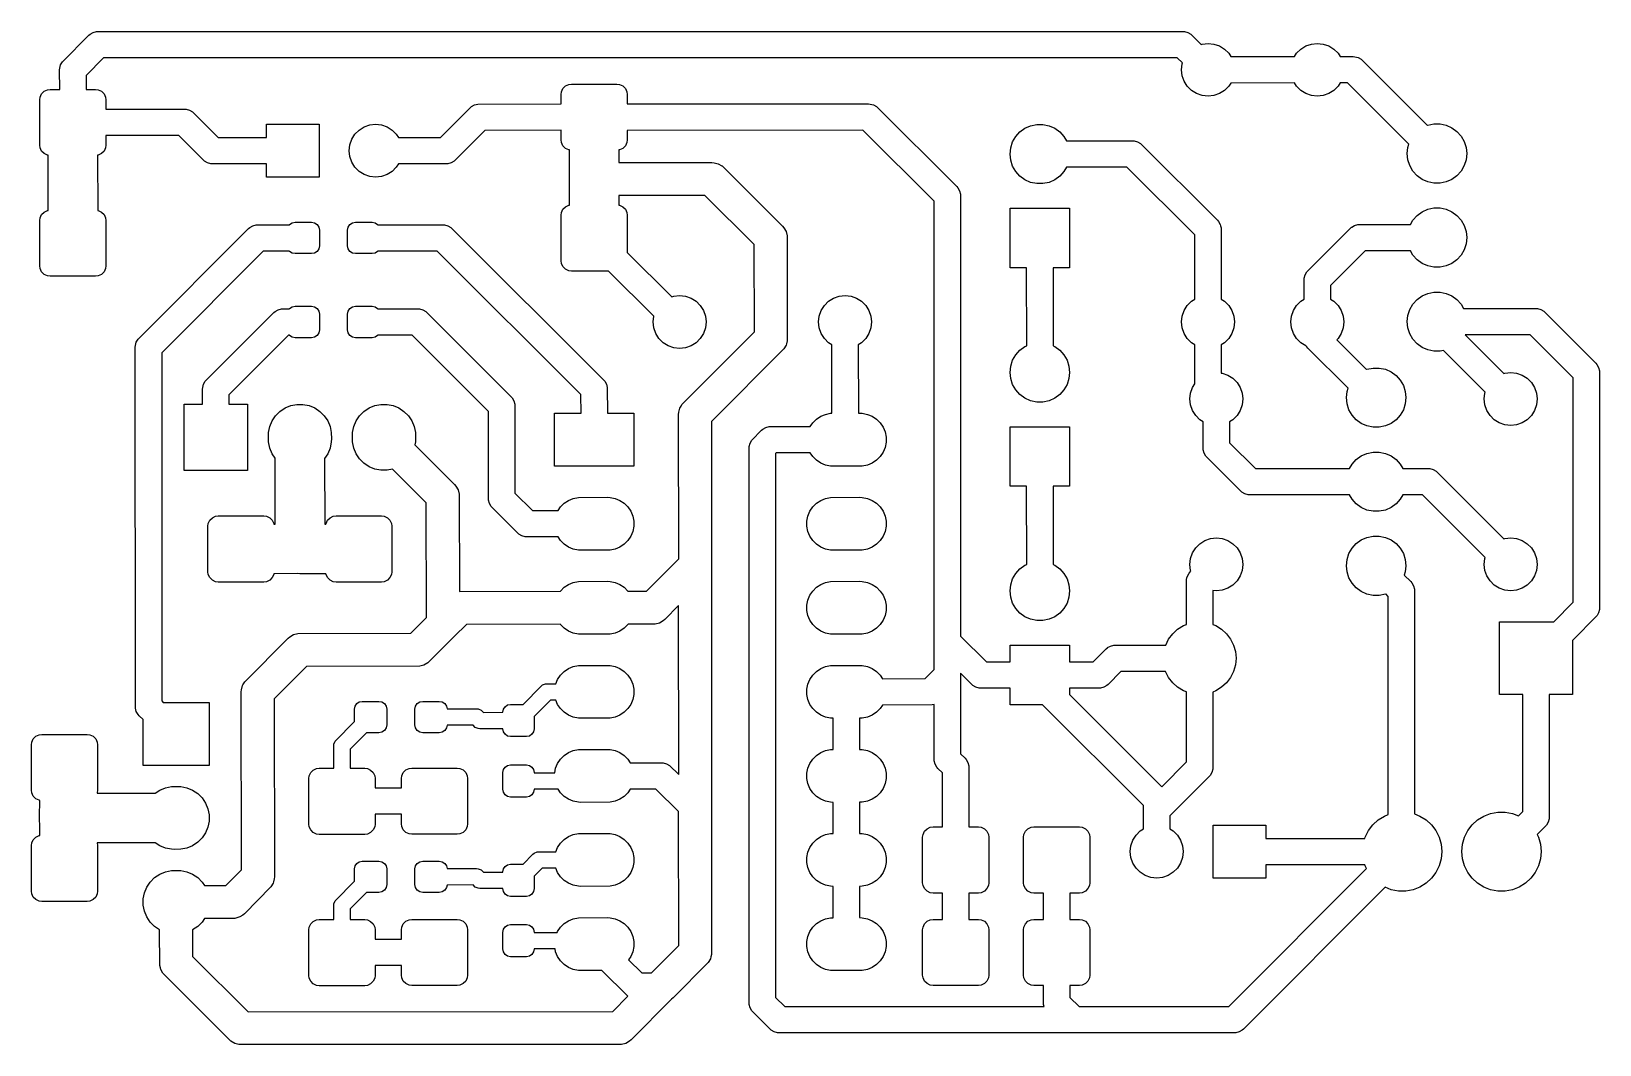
# Model space of a CAD drawing. Extents: x 79.8 to 127.1, y -115.3 to -84.7.
import ezdxf

# ---------------------------------------------------------------- set-up
doc = ezdxf.new("R2010")
doc.units = 0
doc.layers.add('BLACK', color=7, linetype='CONTINUOUS')

msp = doc.modelspace()

# ---------------------------------------------------------------- linework, layer by layer
at = {"layer": 'BLACK', "linetype": 'CONTINUOUS'}
for p, q in [((81.505157, -84.807157), (81.544495, -84.772659)), ((81.544495, -84.772659), (81.634926, -84.720448)), ((81.634926, -84.720448), (81.73579, -84.693422)), ((81.73579, -84.693422), (114.554, -84.69)), ((114.554, -84.69), (114.60621, -84.693422)), ((114.60621, -84.693422), (114.707074, -84.720448)), ((114.707074, -84.720448), (114.797505, -84.772659)), ((114.797505, -84.772659), (115.108945, -85.082218)), ((80.708659, -85.608495), (81.505157, -84.807157)), ((115.108945, -85.082218), (115.137983, -85.072058)), ((115.137983, -85.072058), (115.316, -85.052)), ((115.316, -85.052), (115.494017, -85.072058)), ((115.494017, -85.072058), (115.663107, -85.131225)), ((115.663107, -85.131225), (115.814792, -85.226535)), ((115.814792, -85.226535), (115.941465, -85.353208)), ((117.992535, -85.353208), (118.119208, -85.226535)), ((118.119208, -85.226535), (118.270893, -85.131225)), ((118.270893, -85.131225), (118.439983, -85.072058)), ((118.439983, -85.072058), (118.618, -85.052)), ((118.618, -85.052), (118.796017, -85.072058)), ((118.796017, -85.072058), (118.965107, -85.131225)), ((118.965107, -85.131225), (119.116792, -85.226535)), ((119.116792, -85.226535), (119.243465, -85.353208)), ((80.629422, -85.79979), (80.656448, -85.698927)), ((80.656448, -85.698926), (80.708659, -85.608495)), ((80.656448, -85.698927), (80.656448, -85.698926)), ((81.949807, -85.489983), (81.423036, -86.019955)), ((114.385606, -85.486601), (81.949807, -85.489983)), ((114.545881, -85.645908), (114.385606, -85.486601)), ((114.516, -85.852), (114.536058, -85.673983)), ((114.536058, -85.673983), (114.545881, -85.645908)), ((115.941465, -85.353208), (116.005215, -85.454665)), ((116.005215, -85.454665), (117.930018, -85.452701)), ((117.930018, -85.452701), (117.992535, -85.353208)), ((119.243465, -85.353208), (119.306288, -85.453191)), ((119.306288, -85.453191), (119.702, -85.452)), ((119.702, -85.452), (119.75421, -85.455422)), ((119.75421, -85.455422), (119.855074, -85.482448)), ((119.855074, -85.482448), (119.945505, -85.534659)), ((119.945505, -85.534659), (121.944734, -87.530123)), ((80.626, -85.852), (80.629422, -85.79979)), ((80.627229, -86.442), (80.626, -85.852)), ((81.423036, -86.019955), (81.423916, -86.442)), ((114.536058, -86.030017), (114.516, -85.852)), ((114.595225, -86.199107), (114.536058, -86.030017)), ((114.690535, -86.350792), (114.595225, -86.199107)), ((80.026, -86.7545), (80.036648, -86.673619)), ((80.036648, -86.673619), (80.082515, -86.575257)), ((80.082515, -86.575257), (80.159257, -86.498515)), ((80.159257, -86.498515), (80.257619, -86.452648)), ((80.257619, -86.452648), (80.3385, -86.442)), ((80.3385, -86.442), (80.627229, -86.442)), ((81.423916, -86.442), (81.7135, -86.442)), ((81.7135, -86.442), (81.794381, -86.452648)), ((81.794381, -86.452648), (81.892743, -86.498515)), ((81.892743, -86.498515), (81.969485, -86.575257)), ((81.969485, -86.575257), (82.015352, -86.673619)), ((82.015352, -86.673619), (82.026, -86.7545)), ((95.774, -86.5945), (95.784648, -86.513619)), ((95.774, -86.882973), (95.774, -86.5945)), ((95.784648, -86.513619), (95.830515, -86.415257)), ((95.830515, -86.415257), (95.907257, -86.338515)), ((95.907257, -86.338515), (96.005619, -86.292648)), ((96.005619, -86.292648), (96.0865, -86.282)), ((96.0865, -86.282), (97.4615, -86.282)), ((97.4615, -86.282), (97.542381, -86.292648)), ((97.542381, -86.292648), (97.640743, -86.338515)), ((97.640743, -86.338515), (97.717485, -86.415257)), ((97.717485, -86.415257), (97.763352, -86.513619)), ((97.763352, -86.513619), (97.774, -86.5945)), ((97.774, -86.5945), (97.774, -86.88499)), ((114.817208, -86.477465), (114.690535, -86.350792)), ((114.968893, -86.572775), (114.817208, -86.477465)), ((115.137983, -86.631942), (114.968893, -86.572775)), ((115.316, -86.652), (115.137983, -86.631942)), ((115.494017, -86.631942), (115.316, -86.652)), ((115.663107, -86.572775), (115.494017, -86.631942)), ((115.814792, -86.477465), (115.663107, -86.572775)), ((115.941465, -86.350792), (115.814792, -86.477465)), ((116.003981, -86.251298), (115.941465, -86.350792)), ((117.928784, -86.249334), (116.003981, -86.251298)), ((117.992535, -86.350792), (117.928784, -86.249334)), ((118.119208, -86.477465), (117.992535, -86.350792)), ((118.270893, -86.572775), (118.119208, -86.477465)), ((118.439983, -86.631942), (118.270893, -86.572775)), ((118.618, -86.652), (118.439983, -86.631942)), ((118.796017, -86.631942), (118.618, -86.652)), ((118.965107, -86.572775), (118.796017, -86.631942)), ((119.116792, -86.477465), (118.965107, -86.572775)), ((119.243465, -86.350792), (119.116792, -86.477465)), ((119.306843, -86.249925), (119.243465, -86.350792)), ((119.533771, -86.249241), (119.306843, -86.249925)), ((121.383848, -88.095833), (119.533771, -86.249241)), ((80.026, -88.1295), (80.026, -86.7545)), ((82.026, -86.7545), (82.026, -87.044369)), ((82.026, -87.044369), (84.394, -87.042)), ((84.394, -87.042), (84.44621, -87.045422)), ((84.44621, -87.045422), (84.547074, -87.072448)), ((84.547074, -87.072448), (84.637505, -87.124659)), ((84.637505, -87.124659), (85.418183, -87.901116)), ((92.134183, -87.898254), (93.029157, -86.999157)), ((93.029157, -86.999157), (93.068495, -86.964659)), ((93.068495, -86.964659), (93.158926, -86.912448)), ((93.158926, -86.912448), (93.25979, -86.885422)), ((93.25979, -86.885422), (95.774, -86.882973)), ((97.774, -86.88499), (105.062, -86.882)), ((105.062, -86.882), (105.11421, -86.885422)), ((105.11421, -86.885422), (105.215074, -86.912448)), ((105.215074, -86.912448), (105.305505, -86.964659)), ((105.305505, -86.964659), (107.724843, -89.379157)), ((86.87, -87.899107), (86.87, -87.498)), ((86.87, -87.498), (88.47, -87.498)), ((88.47, -87.498), (88.47, -89.098)), ((89.671208, -87.672535), (89.822893, -87.577225)), ((89.822893, -87.577225), (89.991983, -87.518058)), ((89.991983, -87.518058), (90.17, -87.498)), ((90.17, -87.498), (90.348017, -87.518058)), ((90.348017, -87.518058), (90.517107, -87.577225)), ((90.517107, -87.577225), (90.668792, -87.672535)), ((109.633782, -87.72817), (109.786, -87.617577)), ((109.786, -87.617577), (109.957885, -87.541049)), ((109.957885, -87.541049), (110.141924, -87.50193)), ((110.141924, -87.50193), (110.330076, -87.50193)), ((110.330076, -87.50193), (110.514115, -87.541049)), ((110.514115, -87.541049), (110.686, -87.617577)), ((110.686, -87.617577), (110.838218, -87.72817)), ((121.944734, -87.530123), (121.953885, -87.526049)), ((121.953885, -87.526049), (122.137924, -87.48693)), ((122.137924, -87.48693), (122.326076, -87.48693)), ((122.326076, -87.48693), (122.510115, -87.526049)), ((122.510115, -87.526049), (122.682, -87.602577)), ((122.682, -87.602577), (122.834218, -87.71317)), ((84.225731, -87.838798), (82.026, -87.840999)), ((82.026, -87.840999), (82.026, -88.1295)), ((85.006495, -88.615341), (84.225731, -87.838798)), ((85.418183, -87.901116), (86.87, -87.899107)), ((89.390058, -88.119983), (89.449225, -87.950893)), ((89.449225, -87.950893), (89.544535, -87.799208)), ((89.544535, -87.799208), (89.671208, -87.672535)), ((90.668792, -87.672535), (90.795465, -87.799208)), ((90.795465, -87.799208), (90.858958, -87.900257)), ((90.858958, -87.900257), (92.134183, -87.898254)), ((93.47372, -87.681842), (92.578843, -88.580843)), ((95.774, -87.679602), (93.47372, -87.681842)), ((95.774, -87.9695), (95.774, -87.679602)), ((95.784648, -88.050381), (95.774, -87.9695)), ((95.830515, -88.148743), (95.784648, -88.050381)), ((97.763352, -88.050381), (97.717485, -88.148743)), ((97.774, -87.9695), (97.763352, -88.050381)), ((104.89321, -87.678668), (97.774, -87.681589)), ((97.774, -87.681589), (97.774, -87.9695)), ((107.04204, -89.823199), (104.89321, -87.678668)), ((109.355667, -88.209879), (109.413809, -88.030937)), ((109.413809, -88.030937), (109.507885, -87.867993)), ((109.507885, -87.867993), (109.633782, -87.72817)), ((110.838218, -87.72817), (110.964115, -87.867993)), ((110.964115, -87.867993), (111.039979, -87.999393)), ((111.039979, -87.999393), (113.032792, -87.997)), ((113.032792, -87.997), (113.085002, -88.000422)), ((113.085002, -88.000422), (113.185866, -88.027448)), ((113.185866, -88.027448), (113.276297, -88.079659)), ((113.276297, -88.079659), (115.598843, -90.397365)), ((121.351667, -88.194879), (121.383848, -88.095833)), ((122.834218, -87.71317), (122.960115, -87.852993)), ((122.960115, -87.852993), (123.054191, -88.015937)), ((123.054191, -88.015937), (123.112333, -88.194879)), ((80.036648, -88.210381), (80.026, -88.1295)), ((80.082515, -88.308743), (80.036648, -88.210381)), ((80.159257, -88.385485), (80.082515, -88.308743)), ((80.257619, -88.431352), (80.159257, -88.385485)), ((80.276961, -88.433898), (80.257619, -88.431352)), ((80.278577, -90.099888), (80.276961, -88.433898)), ((81.794381, -88.431352), (81.773422, -88.434111)), ((81.773422, -88.434111), (81.775038, -90.100101)), ((81.892743, -88.385485), (81.794381, -88.431352)), ((81.969485, -88.308743), (81.892743, -88.385485)), ((82.015352, -88.210381), (81.969485, -88.308743)), ((82.026, -88.1295), (82.015352, -88.210381)), ((89.37, -88.298), (89.390058, -88.119983)), ((89.390058, -88.476017), (89.37, -88.298)), ((89.449225, -88.645107), (89.390058, -88.476017)), ((92.578843, -88.580843), (92.539505, -88.615341)), ((95.907257, -88.225485), (95.830515, -88.148743)), ((96.005619, -88.271352), (95.907257, -88.225485)), ((96.025841, -88.274014), (96.005619, -88.271352)), ((96.027348, -89.08584), (96.025841, -88.274014)), ((97.542381, -88.271352), (97.522366, -88.273986)), ((97.522366, -88.273986), (97.523078, -88.657315)), ((97.640743, -88.225485), (97.542381, -88.271352)), ((97.717485, -88.148743), (97.640743, -88.225485)), ((109.336, -88.397), (109.355667, -88.209879)), ((109.355667, -88.584121), (109.336, -88.397)), ((109.413809, -88.763063), (109.355667, -88.584121)), ((121.332, -88.382), (121.351667, -88.194879)), ((121.351667, -88.569121), (121.332, -88.382)), ((121.409809, -88.748063), (121.351667, -88.569121)), ((123.112333, -88.569121), (123.054191, -88.748063)), ((123.112333, -88.194879), (123.132, -88.382)), ((123.132, -88.382), (123.112333, -88.569121)), ((85.096926, -88.667552), (85.006495, -88.615341)), ((85.19779, -88.694578), (85.096926, -88.667552)), ((85.25, -88.698), (85.19779, -88.694578)), ((86.87, -88.695757), (85.25, -88.698)), ((86.87, -89.098), (86.87, -88.695757)), ((89.544535, -88.796792), (89.449225, -88.645107)), ((89.671208, -88.923465), (89.544535, -88.796792)), ((89.822893, -89.018775), (89.671208, -88.923465)), ((89.991983, -89.077942), (89.822893, -89.018775)), ((90.517107, -89.018775), (90.348017, -89.077942)), ((90.668792, -88.923465), (90.517107, -89.018775)), ((90.795465, -88.796792), (90.668792, -88.923465)), ((90.858219, -88.696918), (90.795465, -88.796792)), ((92.34821, -88.694578), (90.858219, -88.696918)), ((92.449074, -88.667552), (92.34821, -88.694578)), ((92.539505, -88.615341), (92.449074, -88.667552)), ((97.523078, -88.657315), (100.33, -88.654)), ((100.33, -88.654), (100.395248, -88.658277)), ((100.395248, -88.658277), (100.395263, -88.658277)), ((100.395263, -88.658277), (100.521342, -88.69206)), ((100.521342, -88.69206), (100.634381, -88.757323)), ((100.634381, -88.757323), (100.634983, -88.757925)), ((100.634983, -88.757925), (102.461554, -90.578447)), ((109.507885, -88.926007), (109.413809, -88.763063)), ((109.633782, -89.06583), (109.507885, -88.926007)), ((110.964115, -88.926007), (110.838218, -89.06583)), ((111.039154, -88.796035), (110.964115, -88.926007)), ((112.864187, -88.793843), (111.039154, -88.796035)), ((114.916194, -90.841573), (112.864187, -88.793843)), ((121.503885, -88.911007), (121.409809, -88.748063)), ((121.629782, -89.05083), (121.503885, -88.911007)), ((121.782, -89.161423), (121.629782, -89.05083)), ((122.834218, -89.05083), (122.682, -89.161423)), ((122.960115, -88.911007), (122.834218, -89.05083)), ((123.054191, -88.748063), (122.960115, -88.911007)), ((88.47, -89.098), (86.87, -89.098)), ((90.17, -89.098), (89.991983, -89.077942)), ((90.348017, -89.077942), (90.17, -89.098)), ((96.024, -89.154), (96.027348, -89.08584)), ((96.025532, -89.940026), (96.024, -89.154)), ((107.724843, -89.379157), (107.759341, -89.418495)), ((107.759341, -89.418495), (107.811552, -89.508927)), ((107.811552, -89.508927), (107.838578, -89.60979)), ((109.786, -89.176423), (109.633782, -89.06583)), ((109.957885, -89.252951), (109.786, -89.176423)), ((110.141924, -89.29207), (109.957885, -89.252951)), ((110.330076, -89.29207), (110.141924, -89.29207)), ((110.514115, -89.252951), (110.330076, -89.29207)), ((110.686, -89.176423), (110.514115, -89.252951)), ((110.838218, -89.06583), (110.686, -89.176423)), ((121.953885, -89.237951), (121.782, -89.161423)), ((122.137924, -89.27707), (121.953885, -89.237951)), ((122.326076, -89.27707), (122.137924, -89.27707)), ((122.510115, -89.237951), (122.326076, -89.27707)), ((122.682, -89.161423), (122.510115, -89.237951)), ((95.830515, -90.065257), (95.907257, -89.988515)), ((95.907257, -89.988515), (96.005619, -89.942648)), ((96.005619, -89.942648), (96.025532, -89.940026)), ((100.119415, -89.650047), (97.521505, -89.653116)), ((97.521505, -89.653116), (97.522065, -89.939973)), ((97.522065, -89.939973), (97.542381, -89.942648)), ((97.542381, -89.942648), (97.640743, -89.988515)), ((97.640743, -89.988515), (97.717485, -90.065257)), ((101.608277, -91.13398), (100.119415, -89.650047)), ((107.045395, -103.072191), (107.04204, -89.823199)), ((107.838578, -89.60979), (107.841959, -102.962395)), ((80.026, -90.4045), (80.036648, -90.323619)), ((80.026, -91.7795), (80.026, -90.4045)), ((80.036648, -90.323619), (80.082515, -90.225257)), ((80.082515, -90.225257), (80.159257, -90.148515)), ((80.159257, -90.148515), (80.257619, -90.102648)), ((80.257619, -90.102648), (80.278577, -90.099888)), ((81.775038, -90.100101), (81.794381, -90.102648)), ((81.794381, -90.102648), (81.892743, -90.148515)), ((81.892743, -90.148515), (81.969485, -90.225257)), ((81.969485, -90.225257), (82.015352, -90.323619)), ((82.015352, -90.323619), (82.026, -90.4045)), ((82.026, -90.4045), (82.026, -91.7795)), ((87.569562, -90.526562), (87.646613, -90.475079)), ((87.646613, -90.475079), (87.7375, -90.457)), ((87.7375, -90.457), (88.2375, -90.457)), ((88.2375, -90.457), (88.328387, -90.475079)), ((88.328387, -90.475079), (88.405438, -90.526562)), ((89.394562, -90.526562), (89.471613, -90.475079)), ((89.471613, -90.475079), (89.5625, -90.457)), ((89.5625, -90.457), (90.0625, -90.457)), ((90.0625, -90.457), (90.153387, -90.475079)), ((90.153387, -90.475079), (90.230438, -90.526562)), ((95.774, -90.2445), (95.784648, -90.163619)), ((95.774, -91.6195), (95.774, -90.2445)), ((95.784648, -90.163619), (95.830515, -90.065257)), ((97.717485, -90.065257), (97.763352, -90.163619)), ((97.763352, -90.163619), (97.774, -90.2445)), ((97.774, -90.2445), (97.774, -91.369734)), ((109.336, -91.837), (109.336, -90.037)), ((109.336, -90.037), (111.136, -90.037)), ((111.136, -90.037), (111.136, -91.837)), ((115.598843, -90.397365), (115.633341, -90.436703)), ((115.633341, -90.436703), (115.685552, -90.527134)), ((121.428737, -90.523151), (121.503885, -90.392993)), ((121.503885, -90.392993), (121.629782, -90.25317)), ((121.629782, -90.25317), (121.782, -90.142577)), ((121.782, -90.142577), (121.953885, -90.066049)), ((121.953885, -90.066049), (122.137924, -90.02693)), ((122.137924, -90.02693), (122.326076, -90.02693)), ((122.326076, -90.02693), (122.510115, -90.066049)), ((122.510115, -90.066049), (122.682, -90.142577)), ((122.682, -90.142577), (122.834218, -90.25317)), ((122.834218, -90.25317), (122.960115, -90.392993)), ((122.960115, -90.392993), (123.054191, -90.555937)), ((82.994659, -93.990495), (86.331157, -90.649157)), ((86.331157, -90.649157), (86.370495, -90.614659)), ((86.370495, -90.614659), (86.460926, -90.562448)), ((86.460926, -90.562448), (86.56179, -90.535422)), ((86.56179, -90.535422), (87.565251, -90.533013)), ((87.565251, -90.533013), (87.569562, -90.526562)), ((88.405438, -90.526562), (88.456921, -90.603613)), ((88.456921, -90.603613), (88.475, -90.6945)), ((88.475, -90.6945), (88.475, -91.1695)), ((89.325, -90.6945), (89.343079, -90.603613)), ((89.325, -91.1695), (89.325, -90.6945)), ((89.343079, -90.603613), (89.394562, -90.526562)), ((90.230438, -90.526562), (90.235912, -90.534755)), ((90.235912, -90.534755), (92.202, -90.532)), ((92.202, -90.532), (92.25421, -90.535422)), ((92.25421, -90.535422), (92.355074, -90.562448)), ((92.355074, -90.562448), (92.445505, -90.614659)), ((92.445505, -90.614659), (97.056842, -95.221157)), ((102.461554, -90.578447), (102.504661, -90.627603)), ((102.504661, -90.627603), (102.504677, -90.627619)), ((102.504677, -90.627619), (102.56994, -90.740658)), ((102.56994, -90.740658), (102.56994, -90.740659)), ((102.56994, -90.740659), (102.603723, -90.866737)), ((102.603723, -90.866737), (102.603723, -90.867464)), ((102.603723, -90.867464), (102.608, -93.98)), ((114.918529, -92.78287), (114.916194, -90.841573)), ((115.685552, -90.527134), (115.695014, -90.562448)), ((115.695014, -90.562448), (115.712578, -90.627998)), ((115.712578, -90.627998), (115.715172, -92.783939)), ((118.300659, -91.958495), (119.615157, -90.639158)), ((119.615157, -90.639158), (119.654495, -90.604659)), ((119.654495, -90.604659), (119.656307, -90.603613)), ((119.656307, -90.603613), (119.744927, -90.552448)), ((119.744927, -90.552448), (119.84579, -90.525422)), ((119.84579, -90.525422), (121.428737, -90.523151)), ((123.054191, -90.555937), (123.112333, -90.734879)), ((123.112333, -90.734879), (123.132, -90.922)), ((123.132, -90.922), (123.112333, -91.109121)), ((86.775459, -91.331612), (83.708647, -94.402873)), ((87.564404, -91.329718), (86.775459, -91.331612)), ((87.569562, -91.337438), (87.564404, -91.329718)), ((87.646613, -91.388921), (87.569562, -91.337438)), ((87.7375, -91.407), (87.646613, -91.388921)), ((88.2375, -91.407), (87.7375, -91.407)), ((88.328387, -91.388921), (88.2375, -91.407)), ((88.405438, -91.337438), (88.328387, -91.388921)), ((88.456921, -91.260387), (88.405438, -91.337438)), ((88.475, -91.1695), (88.456921, -91.260387)), ((89.343079, -91.260387), (89.325, -91.1695)), ((89.394562, -91.337438), (89.343079, -91.260387)), ((89.471613, -91.388921), (89.394562, -91.337438)), ((89.5625, -91.407), (89.471613, -91.388921)), ((90.0625, -91.407), (89.5625, -91.407)), ((90.153387, -91.388921), (90.0625, -91.407)), ((90.230438, -91.337438), (90.153387, -91.388921)), ((90.234466, -91.331408), (90.230438, -91.337438)), ((92.033321, -91.328887), (90.234466, -91.331408)), ((96.37435, -95.66536), (92.033321, -91.328887)), ((97.774, -91.369734), (99.118841, -92.712052)), ((101.611898, -93.769364), (101.608277, -91.13398)), ((120.059651, -91.321768), (119.015148, -92.370116)), ((121.428135, -91.319805), (120.059651, -91.321768)), ((121.503885, -91.451007), (121.428135, -91.319805)), ((123.054191, -91.288063), (122.960115, -91.451007)), ((123.112333, -91.109121), (123.054191, -91.288063)), ((80.036648, -91.860381), (80.026, -91.7795)), ((80.082515, -91.958743), (80.036648, -91.860381)), ((82.015352, -91.860381), (81.969485, -91.958743)), ((82.026, -91.7795), (82.015352, -91.860381)), ((95.784648, -91.700381), (95.774, -91.6195)), ((95.830515, -91.798743), (95.784648, -91.700381)), ((95.907257, -91.875485), (95.830515, -91.798743)), ((96.005619, -91.921352), (95.907257, -91.875485)), ((109.836749, -91.837), (109.336, -91.837)), ((109.83871, -94.193108), (109.836749, -91.837)), ((111.136, -91.837), (110.633371, -91.837)), ((110.633371, -91.837), (110.635332, -94.194018)), ((121.629782, -91.59083), (121.503885, -91.451007)), ((121.782, -91.701423), (121.629782, -91.59083)), ((121.953885, -91.777951), (121.782, -91.701423)), ((122.137924, -91.81707), (121.953885, -91.777951)), ((122.326076, -91.81707), (122.137924, -91.81707)), ((122.510115, -91.777951), (122.326076, -91.81707)), ((122.682, -91.701423), (122.510115, -91.777951)), ((122.834218, -91.59083), (122.682, -91.701423)), ((122.960115, -91.451007), (122.834218, -91.59083)), ((80.159257, -92.035485), (80.082515, -91.958743)), ((80.257619, -92.081352), (80.159257, -92.035485)), ((80.3385, -92.092), (80.257619, -92.081352)), ((81.7135, -92.092), (80.3385, -92.092)), ((81.794381, -92.081352), (81.7135, -92.092)), ((81.892743, -92.035485), (81.794381, -92.081352)), ((81.969485, -91.958743), (81.892743, -92.035485)), ((96.0865, -91.932), (96.005619, -91.921352)), ((97.209662, -91.932), (96.0865, -91.932)), ((98.574096, -93.293873), (97.209662, -91.932)), ((118.218, -92.202), (118.221422, -92.14979)), ((118.219505, -92.783514), (118.218, -92.202)), ((118.221422, -92.14979), (118.248448, -92.048927)), ((118.248448, -92.048926), (118.300659, -91.958495)), ((118.248448, -92.048927), (118.248448, -92.048926)), ((119.015148, -92.370116), (119.016217, -92.783339)), ((99.118841, -92.712052), (99.175983, -92.692058)), ((99.175983, -92.692058), (99.354, -92.672)), ((99.354, -92.672), (99.532017, -92.692058)), ((99.532017, -92.692058), (99.701107, -92.751225)), ((99.701107, -92.751225), (99.852792, -92.846535)), ((99.852792, -92.846535), (99.979465, -92.973208)), ((103.728535, -92.973208), (103.855208, -92.846535)), ((103.855208, -92.846535), (104.006893, -92.751225)), ((104.006893, -92.751225), (104.175983, -92.692058)), ((104.175983, -92.692058), (104.354, -92.672)), ((104.354, -92.672), (104.532017, -92.692058)), ((104.532017, -92.692058), (104.701107, -92.751225)), ((104.701107, -92.751225), (104.852792, -92.846535)), ((104.852792, -92.846535), (104.979465, -92.973208)), ((114.690535, -92.973208), (114.817208, -92.846535)), ((114.817208, -92.846535), (114.918529, -92.78287)), ((115.715172, -92.783939), (115.814792, -92.846535)), ((115.814792, -92.846535), (115.941465, -92.973208)), ((117.992535, -92.973208), (118.119208, -92.846535)), ((118.119208, -92.846535), (118.219505, -92.783514)), ((119.016217, -92.783339), (119.116792, -92.846535)), ((119.116792, -92.846535), (119.243465, -92.973208)), ((121.503885, -92.932993), (121.629782, -92.79317)), ((121.629782, -92.79317), (121.782, -92.682577)), ((121.782, -92.682577), (121.953885, -92.606049)), ((121.953885, -92.606049), (122.137924, -92.56693)), ((122.137924, -92.56693), (122.326076, -92.56693)), ((122.326076, -92.56693), (122.510115, -92.606049)), ((122.510115, -92.606049), (122.682, -92.682577)), ((122.682, -92.682577), (122.834218, -92.79317)), ((122.834218, -92.79317), (122.960115, -92.932993)), ((85.026659, -95.260495), (87.093157, -93.189157)), ((87.093157, -93.189157), (87.132495, -93.154659)), ((87.132495, -93.154659), (87.222926, -93.102448)), ((87.222926, -93.102448), (87.32379, -93.075422)), ((87.32379, -93.075422), (87.564471, -93.074181)), ((87.564471, -93.074181), (87.569562, -93.066562)), ((87.569562, -93.066562), (87.646613, -93.015079)), ((87.646613, -93.015079), (87.7375, -92.997)), ((87.7375, -92.997), (88.2375, -92.997)), ((88.2375, -92.997), (88.328387, -93.015079)), ((88.328387, -93.015079), (88.405438, -93.066562)), ((88.405438, -93.066562), (88.456921, -93.143613)), ((88.456921, -93.143613), (88.475, -93.2345)), ((88.475, -93.2345), (88.475, -93.7095)), ((89.325, -93.2345), (89.343079, -93.143613)), ((89.325, -93.7095), (89.325, -93.2345)), ((89.343079, -93.143613), (89.394562, -93.066562)), ((89.394562, -93.066562), (89.471613, -93.015079)), ((89.471613, -93.015079), (89.5625, -92.997)), ((89.5625, -92.997), (90.0625, -92.997)), ((90.0625, -92.997), (90.153387, -93.015079)), ((90.153387, -93.015079), (90.230438, -93.066562)), ((90.230438, -93.066562), (90.23571, -93.074453)), ((90.23571, -93.074453), (91.44, -93.072)), ((91.44, -93.072), (91.49221, -93.075422)), ((91.49221, -93.075422), (91.593074, -93.102448)), ((91.593074, -93.102448), (91.683505, -93.154659)), ((91.683505, -93.154659), (94.262842, -95.729157)), ((98.554, -93.472), (98.574058, -93.293983)), ((98.574058, -93.293983), (98.574096, -93.293873)), ((99.979465, -92.973208), (100.074775, -93.124893)), ((100.074775, -93.124893), (100.133942, -93.293983)), ((100.133942, -93.293983), (100.154, -93.472)), ((103.554, -93.472), (103.574058, -93.293983)), ((103.574058, -93.293983), (103.633225, -93.124893)), ((103.633225, -93.124893), (103.728535, -92.973208)), ((104.979465, -92.973208), (105.074775, -93.124893)), ((105.074775, -93.124893), (105.133942, -93.293983)), ((105.133942, -93.293983), (105.154, -93.472)), ((114.516, -93.472), (114.536058, -93.293983)), ((114.536058, -93.293983), (114.595225, -93.124893)), ((114.595225, -93.124893), (114.690535, -92.973208)), ((115.941465, -92.973208), (116.036775, -93.124893)), ((116.036775, -93.124893), (116.095942, -93.293983)), ((116.095942, -93.293983), (116.116, -93.472)), ((117.818, -93.472), (117.838058, -93.293983)), ((117.838058, -93.293983), (117.897225, -93.124893)), ((117.897225, -93.124893), (117.992535, -92.973208)), ((119.243465, -92.973208), (119.338775, -93.124893)), ((119.338775, -93.124893), (119.397942, -93.293983)), ((119.397942, -93.293983), (119.418, -93.472)), ((121.332, -93.462), (121.351667, -93.274879)), ((121.351667, -93.274879), (121.409809, -93.095937)), ((121.409809, -93.095937), (121.503885, -92.932993)), ((122.960115, -92.932993), (123.036015, -93.064455)), ((123.036015, -93.064455), (125.212, -93.062)), ((125.212, -93.062), (125.26421, -93.065422)), ((125.26421, -93.065422), (125.365074, -93.092448)), ((125.365074, -93.092448), (125.455505, -93.144659)), ((125.455505, -93.144659), (127.028843, -94.713158)), ((88.456921, -93.800387), (88.405438, -93.877438)), ((88.475, -93.7095), (88.456921, -93.800387)), ((89.343079, -93.800387), (89.325, -93.7095)), ((89.394562, -93.877438), (89.343079, -93.800387)), ((98.574058, -93.650017), (98.554, -93.472)), ((98.633225, -93.819107), (98.574058, -93.650017)), ((99.426093, -95.960848), (101.611898, -93.769364)), ((100.133942, -93.650017), (100.074775, -93.819107)), ((100.154, -93.472), (100.133942, -93.650017)), ((103.574058, -93.650017), (103.554, -93.472)), ((103.633225, -93.819107), (103.574058, -93.650017)), ((105.133942, -93.650017), (105.074775, -93.819107)), ((105.154, -93.472), (105.133942, -93.650017)), ((114.536058, -93.650017), (114.516, -93.472)), ((114.595225, -93.819107), (114.536058, -93.650017)), ((116.095942, -93.650017), (116.036775, -93.819107)), ((116.116, -93.472), (116.095942, -93.650017)), ((117.838058, -93.650017), (117.818, -93.472)), ((117.897225, -93.819107), (117.838058, -93.650017)), ((119.397942, -93.650017), (119.338775, -93.819107)), ((119.418, -93.472), (119.397942, -93.650017)), ((121.351667, -93.649121), (121.332, -93.462)), ((121.409809, -93.828063), (121.351667, -93.649121)), ((82.912, -94.234), (82.915422, -94.18179)), ((82.915422, -105.13721), (82.912, -94.234)), ((82.915422, -94.18179), (82.942448, -94.080926)), ((82.942448, -94.080926), (82.994659, -93.990495)), ((87.538045, -93.871164), (85.741079, -95.672339)), ((87.565276, -93.871024), (87.538045, -93.871164)), ((87.569562, -93.877438), (87.565276, -93.871024)), ((87.646613, -93.928921), (87.569562, -93.877438)), ((87.7375, -93.947), (87.646613, -93.928921)), ((88.2375, -93.947), (87.7375, -93.947)), ((88.328387, -93.928921), (88.2375, -93.947)), ((88.405438, -93.877438), (88.328387, -93.928921)), ((89.471613, -93.928921), (89.394562, -93.877438)), ((89.5625, -93.947), (89.471613, -93.928921)), ((90.0625, -93.947), (89.5625, -93.947)), ((90.153387, -93.928921), (90.0625, -93.947)), ((90.230438, -93.877438), (90.153387, -93.928921)), ((90.234646, -93.871139), (90.230438, -93.877438)), ((91.271556, -93.869027), (90.234646, -93.871139)), ((93.580193, -96.173333), (91.271556, -93.869027)), ((98.728535, -93.970792), (98.633225, -93.819107)), ((98.855208, -94.097465), (98.728535, -93.970792)), ((99.006893, -94.192775), (98.855208, -94.097465)), ((99.175983, -94.251942), (99.006893, -94.192775)), ((99.354, -94.272), (99.175983, -94.251942)), ((99.532017, -94.251942), (99.354, -94.272)), ((99.701107, -94.192775), (99.532017, -94.251942)), ((99.852792, -94.097465), (99.701107, -94.192775)), ((99.979465, -93.970792), (99.852792, -94.097465)), ((100.074775, -93.819107), (99.979465, -93.970792)), ((102.56994, -94.171342), (102.504677, -94.284381)), ((102.580795, -94.13083), (102.56994, -94.171342)), ((102.603723, -94.045263), (102.580795, -94.13083)), ((102.608, -93.98), (102.603723, -94.045247)), ((102.603723, -94.045247), (102.603723, -94.045263)), ((103.728535, -93.970792), (103.633225, -93.819107)), ((103.855208, -94.097465), (103.728535, -93.970792)), ((103.954659, -94.159954), (103.855208, -94.097465)), ((103.956646, -96.231671), (103.954659, -94.159954)), ((104.852792, -94.097465), (104.751289, -94.161243)), ((104.751289, -94.161243), (104.753271, -96.228178)), ((104.979465, -93.970792), (104.852792, -94.097465)), ((105.074775, -93.819107), (104.979465, -93.970792)), ((109.633782, -94.32717), (109.786, -94.216577)), ((109.786, -94.216577), (109.83871, -94.193108)), ((110.635332, -94.194018), (110.686, -94.216577)), ((110.686, -94.216577), (110.838218, -94.32717)), ((114.690535, -93.970792), (114.595225, -93.819107)), ((114.817208, -94.097465), (114.690535, -93.970792)), ((114.917108, -94.160236), (114.817208, -94.097465)), ((114.919008, -95.339832), (114.917108, -94.160236)), ((115.814792, -94.097465), (115.713771, -94.16094)), ((115.713771, -94.16094), (115.715146, -95.014354)), ((115.941465, -93.970792), (115.814792, -94.097465)), ((116.036775, -93.819107), (115.941465, -93.970792)), ((117.992535, -93.970792), (117.897225, -93.819107)), ((118.119208, -94.097465), (117.992535, -93.970792)), ((118.270893, -94.192775), (118.119208, -94.097465)), ((118.28596, -94.198047), (118.270893, -94.192775)), ((118.300659, -94.223505), (118.28596, -94.198047)), ((118.335157, -94.262843), (118.300659, -94.223505)), ((119.547733, -95.472189), (118.335157, -94.262843)), ((119.243465, -93.970792), (119.207011, -94.007245)), ((119.207011, -94.007245), (120.108426, -94.90626)), ((119.338775, -93.819107), (119.243465, -93.970792)), ((121.503885, -93.991007), (121.409809, -93.828063)), ((121.629782, -94.13083), (121.503885, -93.991007)), ((121.782, -94.241423), (121.629782, -94.13083)), ((121.953885, -94.317951), (121.782, -94.241423)), ((125.043492, -93.858827), (123.085184, -93.861037)), ((123.085184, -93.861037), (124.254365, -95.027721)), ((126.346077, -95.157404), (125.043492, -93.858827)), ((83.708647, -94.402873), (83.711949, -104.923235)), ((102.50429, -94.284767), (100.317976, -96.476759)), ((102.504677, -94.284381), (102.50429, -94.284767)), ((109.355667, -94.808879), (109.413809, -94.629937)), ((109.413809, -94.629937), (109.507885, -94.466993)), ((109.507885, -94.466993), (109.633782, -94.32717)), ((110.838218, -94.32717), (110.964115, -94.466993)), ((110.964115, -94.466993), (111.058191, -94.629937)), ((111.058191, -94.629937), (111.116333, -94.808879)), ((122.137924, -94.35707), (121.953885, -94.317951)), ((122.326076, -94.35707), (122.137924, -94.35707)), ((122.431917, -94.334572), (122.326076, -94.35707)), ((123.690415, -95.590384), (122.431917, -94.334572)), ((127.028843, -94.713158), (127.063341, -94.752495)), ((97.056842, -95.221157), (97.091341, -95.260495)), ((109.336, -94.996), (109.355667, -94.808879)), ((109.355667, -95.183121), (109.336, -94.996)), ((109.413809, -95.362063), (109.355667, -95.183121)), ((111.116333, -95.183121), (111.058191, -95.362063)), ((111.116333, -94.808879), (111.136, -94.996)), ((111.136, -94.996), (111.116333, -95.183121)), ((115.715146, -95.014354), (115.748017, -95.018058)), ((115.748017, -95.018058), (115.917107, -95.077225)), ((115.917107, -95.077225), (116.068792, -95.172535)), ((116.068792, -95.172535), (116.195465, -95.299208)), ((120.108426, -94.90626), (120.117885, -94.902049)), ((120.117885, -94.902049), (120.301924, -94.86293)), ((120.301924, -94.86293), (120.490076, -94.86293)), ((120.490076, -94.86293), (120.674115, -94.902049)), ((120.674115, -94.902049), (120.846, -94.978577)), ((120.846, -94.978577), (120.998218, -95.08917)), ((120.998218, -95.08917), (121.124115, -95.228993)), ((124.254365, -95.027721), (124.281983, -95.018058)), ((124.281983, -95.018058), (124.46, -94.998)), ((124.46, -94.998), (124.638017, -95.018058)), ((124.638017, -95.018058), (124.807107, -95.077225)), ((124.807107, -95.077225), (124.958792, -95.172535)), ((124.958792, -95.172535), (125.085465, -95.299208)), ((126.349316, -101.939351), (126.346077, -95.157404)), ((127.063341, -94.752495), (127.115552, -94.842927)), ((127.115552, -94.842927), (127.142578, -94.94379)), ((127.142578, -94.94379), (127.146, -102.108)), ((84.944, -95.504), (84.947422, -95.45179)), ((84.94503, -95.957), (84.944, -95.504)), ((84.947422, -95.45179), (84.974448, -95.350927)), ((84.974448, -95.350926), (85.026659, -95.260495)), ((84.974448, -95.350927), (84.974448, -95.350926)), ((85.741079, -95.672339), (85.741727, -95.957)), ((96.375572, -96.228), (96.37435, -95.66536)), ((97.091341, -95.260495), (97.143552, -95.350927)), ((97.143552, -95.350927), (97.170578, -95.45179)), ((97.170578, -95.45179), (97.172263, -96.228)), ((109.507885, -95.525007), (109.413809, -95.362063)), ((109.633782, -95.66483), (109.507885, -95.525007)), ((109.786, -95.775423), (109.633782, -95.66483)), ((110.838218, -95.66483), (110.686, -95.775423)), ((110.964115, -95.525007), (110.838218, -95.66483)), ((111.058191, -95.362063), (110.964115, -95.525007)), ((114.77, -95.798), (114.790058, -95.619983)), ((114.790058, -95.619983), (114.849225, -95.450893)), ((114.849225, -95.450893), (114.919008, -95.339832)), ((116.195465, -95.299208), (116.290775, -95.450893)), ((116.290775, -95.450893), (116.349942, -95.619983)), ((116.349942, -95.619983), (116.37, -95.798)), ((119.496, -95.758), (119.515667, -95.570879)), ((119.515667, -95.570879), (119.547733, -95.472189)), ((121.124115, -95.228993), (121.218191, -95.391937)), ((121.218191, -95.391937), (121.276333, -95.570879)), ((121.276333, -95.570879), (121.296, -95.758)), ((123.66, -95.798), (123.680058, -95.619983)), ((123.680058, -95.619983), (123.690415, -95.590384)), ((125.085465, -95.299208), (125.180775, -95.450893)), ((125.180775, -95.450893), (125.239942, -95.619983)), ((125.239942, -95.619983), (125.26, -95.798)), ((84.3915, -97.957), (84.3915, -95.957)), ((84.3915, -95.957), (84.94503, -95.957)), ((85.741727, -95.957), (86.2965, -95.957)), ((86.2965, -95.957), (86.2965, -97.957)), ((87.27974, -96.173208), (87.434995, -96.06947)), ((87.434995, -96.06947), (87.607504, -95.998014)), ((87.607504, -95.998014), (87.790639, -95.961587)), ((87.790639, -95.961587), (87.977361, -95.961587)), ((87.977361, -95.961587), (88.160496, -95.998014)), ((88.160496, -95.998014), (88.333005, -96.06947)), ((88.333005, -96.06947), (88.48826, -96.173208)), ((89.81974, -96.173208), (89.974995, -96.06947)), ((89.974995, -96.06947), (90.147504, -95.998014)), ((90.147504, -95.998014), (90.330639, -95.961587)), ((90.330639, -95.961587), (90.517361, -95.961587)), ((90.517361, -95.961587), (90.700496, -95.998014)), ((90.700496, -95.998014), (90.873005, -96.06947)), ((90.873005, -96.06947), (91.02826, -96.173208)), ((94.262842, -95.729157), (94.297341, -95.768495)), ((94.297341, -95.768495), (94.349552, -95.858927)), ((94.349552, -95.858927), (94.376578, -95.95979)), ((94.376578, -95.95979), (94.379805, -98.644015)), ((99.326277, -96.200737), (99.36006, -96.074658)), ((99.36006, -96.074658), (99.396236, -96.012)), ((99.396236, -96.012), (99.425323, -95.961619)), ((99.425323, -95.961619), (99.426093, -95.960848)), ((109.957885, -95.851951), (109.786, -95.775423)), ((110.141924, -95.89107), (109.957885, -95.851951)), ((110.330076, -95.89107), (110.141924, -95.89107)), ((110.514115, -95.851951), (110.330076, -95.89107)), ((110.686, -95.775423), (110.514115, -95.851951)), ((114.790058, -95.976017), (114.77, -95.798)), ((114.849225, -96.145107), (114.790058, -95.976017)), ((114.944535, -96.296792), (114.849225, -96.145107)), ((116.290775, -96.145107), (116.195465, -96.296792)), ((116.349942, -95.976017), (116.290775, -96.145107)), ((116.37, -95.798), (116.349942, -95.976017)), ((119.515667, -95.945121), (119.496, -95.758)), ((119.573809, -96.124063), (119.515667, -95.945121)), ((119.667885, -96.287007), (119.573809, -96.124063)), ((121.218191, -96.124063), (121.124115, -96.287007)), ((121.276333, -95.945121), (121.218191, -96.124063)), ((121.296, -95.758), (121.276333, -95.945121)), ((123.680058, -95.976017), (123.66, -95.798)), ((123.739225, -96.145107), (123.680058, -95.976017)), ((123.834535, -96.296792), (123.739225, -96.145107)), ((125.180775, -96.145107), (125.085465, -96.296792)), ((125.239942, -95.976017), (125.180775, -96.145107)), ((125.26, -95.798), (125.239942, -95.976017)), ((86.936087, -96.816139), (86.972514, -96.633004)), ((86.972514, -96.633004), (87.04397, -96.460495)), ((87.04397, -96.460495), (87.147708, -96.30524)), ((87.147708, -96.30524), (87.27974, -96.173208)), ((88.48826, -96.173208), (88.620292, -96.30524)), ((88.620292, -96.30524), (88.72403, -96.460495)), ((88.72403, -96.460495), (88.795486, -96.633004)), ((88.795486, -96.633004), (88.831913, -96.816139)), ((89.476087, -96.816139), (89.512514, -96.633004)), ((89.512514, -96.633004), (89.58397, -96.460495)), ((89.58397, -96.460495), (89.687708, -96.30524)), ((89.687708, -96.30524), (89.81974, -96.173208)), ((91.02826, -96.173208), (91.160292, -96.30524)), ((91.160292, -96.30524), (91.26403, -96.460495)), ((91.26403, -96.460495), (91.335486, -96.633004)), ((91.335486, -96.633004), (91.371913, -96.816139)), ((93.583422, -98.85821), (93.580193, -96.173333)), ((95.574, -97.828), (95.574, -96.228)), ((95.574, -96.228), (96.375572, -96.228)), ((97.172263, -96.228), (97.974, -96.228)), ((97.974, -96.228), (97.974, -97.828)), ((99.322, -96.266), (99.326277, -96.200752)), ((99.326023, -100.627525), (99.322, -96.266)), ((99.326277, -96.200752), (99.326277, -96.200737)), ((100.317976, -96.476759), (100.322, -100.838)), ((101.954926, -96.658448), (102.05579, -96.631422)), ((102.05579, -96.631422), (103.302685, -96.629597)), ((103.302685, -96.629597), (103.375592, -96.520485)), ((103.375592, -96.520485), (103.486485, -96.409592)), ((103.486485, -96.409592), (103.616883, -96.322463)), ((103.616883, -96.322463), (103.761772, -96.262448)), ((103.761772, -96.262448), (103.915586, -96.231852)), ((103.915586, -96.231852), (103.956646, -96.231671)), ((104.753271, -96.228178), (104.794, -96.228)), ((104.794, -96.228), (104.872414, -96.231852)), ((104.872414, -96.231852), (105.026228, -96.262448)), ((105.026228, -96.262448), (105.171117, -96.322463)), ((105.171117, -96.322463), (105.301515, -96.409592)), ((105.301515, -96.409592), (105.412408, -96.520485)), ((105.412408, -96.520485), (105.499537, -96.650883)), ((109.336, -98.436), (109.336, -96.636)), ((109.336, -96.636), (111.136, -96.636)), ((111.136, -96.636), (111.136, -98.436)), ((115.071208, -96.423465), (114.944535, -96.296792)), ((115.171533, -96.486503), (115.071208, -96.423465)), ((115.173422, -97.33421), (115.171533, -96.486503)), ((116.068792, -96.423465), (115.968228, -96.486653)), ((115.968228, -96.486653), (115.969639, -97.120077)), ((116.195465, -96.296792), (116.068792, -96.423465)), ((119.793782, -96.42683), (119.667885, -96.287007)), ((119.946, -96.537423), (119.793782, -96.42683)), ((120.117885, -96.613951), (119.946, -96.537423)), ((120.301924, -96.65307), (120.117885, -96.613951)), ((120.674115, -96.613951), (120.490076, -96.65307)), ((120.846, -96.537423), (120.674115, -96.613951)), ((120.998218, -96.42683), (120.846, -96.537423)), ((121.124115, -96.287007), (120.998218, -96.42683)), ((123.961208, -96.423465), (123.834535, -96.296792)), ((124.112893, -96.518775), (123.961208, -96.423465)), ((124.281983, -96.577942), (124.112893, -96.518775)), ((124.46, -96.598), (124.281983, -96.577942)), ((124.638017, -96.577942), (124.46, -96.598)), ((124.807107, -96.518775), (124.638017, -96.577942)), ((124.958792, -96.423465), (124.807107, -96.518775)), ((125.085465, -96.296792), (124.958792, -96.423465)), ((86.9315, -96.9095), (86.936087, -96.816139)), ((86.936087, -97.097861), (86.9315, -96.9095)), ((86.972514, -97.280996), (86.936087, -97.097861)), ((88.831913, -97.097861), (88.795486, -97.280996)), ((88.831913, -96.816139), (88.8365, -97.0045)), ((88.8365, -97.0045), (88.831913, -97.097861)), ((89.4715, -96.9095), (89.476087, -96.816139)), ((89.476087, -97.097861), (89.4715, -96.9095)), ((89.512514, -97.280996), (89.476087, -97.097861)), ((91.371913, -97.097861), (91.354671, -97.184541)), ((91.371913, -96.816139), (91.3765, -97.0045)), ((91.3765, -97.0045), (91.371913, -97.097861)), ((101.484448, -97.128926), (101.536659, -97.038495)), ((101.536659, -97.038495), (101.825157, -96.745157)), ((101.825157, -96.745157), (101.864495, -96.710659)), ((101.864495, -96.710659), (101.954926, -96.658448)), ((105.499537, -96.650883), (105.559552, -96.795772)), ((105.559552, -96.795772), (105.590148, -96.949586)), ((105.590148, -97.106414), (105.559552, -97.260228)), ((105.590148, -96.949586), (105.590148, -97.106414)), ((120.490076, -96.65307), (120.301924, -96.65307)), ((87.04397, -97.453505), (86.972514, -97.280996)), ((87.134662, -97.589235), (87.04397, -97.453505)), ((87.136749, -99.581457), (87.134662, -97.589235)), ((88.72403, -97.453505), (88.631131, -97.592536)), ((88.795486, -97.280996), (88.72403, -97.453505)), ((89.58397, -97.453505), (89.512514, -97.280996)), ((89.687708, -97.60876), (89.58397, -97.453505)), ((91.354671, -97.184541), (92.555554, -98.381447)), ((101.454, -97.282), (101.457422, -97.22979)), ((101.457422, -114.09821), (101.454, -97.282)), ((101.457422, -97.22979), (101.484448, -97.128926)), ((102.271663, -97.42776), (102.250622, -97.449154)), ((102.250622, -97.449154), (102.253966, -113.883737)), ((103.302584, -97.426251), (102.271663, -97.42776)), ((103.375592, -97.535515), (103.302584, -97.426251)), ((103.486485, -97.646408), (103.375592, -97.535515)), ((105.412408, -97.535515), (105.301515, -97.646408)), ((105.499537, -97.405117), (105.412408, -97.535515)), ((105.559552, -97.260228), (105.499537, -97.405117)), ((115.200448, -97.435074), (115.173422, -97.33421)), ((115.252659, -97.525505), (115.200448, -97.435074)), ((115.287157, -97.564843), (115.252659, -97.525505)), ((116.342495, -98.615341), (115.287157, -97.564843)), ((115.969639, -97.120077), (116.754387, -97.901226)), ((119.793782, -97.62917), (119.946, -97.518577)), ((119.946, -97.518577), (120.117885, -97.442049)), ((120.117885, -97.442049), (120.301924, -97.40293)), ((120.301924, -97.40293), (120.490076, -97.40293)), ((120.490076, -97.40293), (120.674115, -97.442049)), ((120.674115, -97.442049), (120.846, -97.518577)), ((120.846, -97.518577), (120.998218, -97.62917)), ((86.2965, -97.957), (84.3915, -97.957)), ((88.631131, -97.592536), (88.633216, -99.582006)), ((89.81974, -97.740792), (89.687708, -97.60876)), ((89.974995, -97.84453), (89.81974, -97.740792)), ((90.147504, -97.915986), (89.974995, -97.84453)), ((90.330639, -97.952413), (90.147504, -97.915986)), ((90.517361, -97.952413), (90.330639, -97.952413)), ((90.681651, -97.919734), (90.517361, -97.952413)), ((91.702218, -98.936921), (90.681651, -97.919734)), ((97.974, -97.828), (95.574, -97.828)), ((103.616883, -97.733537), (103.486485, -97.646408)), ((103.761772, -97.793552), (103.616883, -97.733537)), ((103.915586, -97.824148), (103.761772, -97.793552)), ((103.994, -97.828), (103.915586, -97.824148)), ((104.872414, -97.824148), (103.994, -97.828)), ((105.026228, -97.793552), (104.872414, -97.824148)), ((105.171117, -97.733537), (105.026228, -97.793552)), ((105.301515, -97.646408), (105.171117, -97.733537)), ((116.754387, -97.901226), (119.592991, -97.898711)), ((119.592991, -97.898711), (119.667885, -97.768993)), ((119.667885, -97.768993), (119.793782, -97.62917)), ((120.998218, -97.62917), (121.124115, -97.768993)), ((121.124115, -97.768993), (121.199527, -97.89961)), ((121.199527, -97.89961), (121.96, -97.898)), ((121.96, -97.898), (122.01221, -97.901422)), ((122.01221, -97.901422), (122.113074, -97.928448)), ((122.113074, -97.928448), (122.203505, -97.980659)), ((122.203505, -97.980659), (124.254448, -100.027692)), ((92.555554, -98.381447), (92.598661, -98.430603)), ((92.598661, -98.430603), (92.598677, -98.430619)), ((92.598677, -98.430619), (92.66394, -98.543658)), ((109.836748, -98.436), (109.336, -98.436)), ((109.838711, -100.797108), (109.836748, -98.436)), ((111.136, -98.436), (110.63337, -98.436)), ((110.63337, -98.436), (110.635333, -100.798018)), ((91.705979, -102.405984), (91.702218, -98.936921)), ((92.66394, -98.543658), (92.66394, -98.543659)), ((92.66394, -98.543659), (92.697723, -98.669737)), ((92.697723, -98.669737), (92.697723, -98.670659)), ((92.697723, -98.670659), (92.700911, -101.612219)), ((93.610448, -98.959074), (93.583422, -98.85821)), ((93.662659, -99.049505), (93.610448, -98.959074)), ((94.379805, -98.644015), (94.910053, -99.17106)), ((95.755592, -99.060485), (95.866485, -98.949592)), ((95.866485, -98.949592), (95.996883, -98.862463)), ((95.996883, -98.862463), (96.141772, -98.802448)), ((96.141772, -98.802448), (96.295586, -98.771852)), ((96.295586, -98.771852), (97.174, -98.768)), ((97.174, -98.768), (97.252414, -98.771852)), ((97.252414, -98.771852), (97.406228, -98.802448)), ((97.406228, -98.802448), (97.551117, -98.862463)), ((97.551117, -98.862463), (97.681515, -98.949592)), ((97.681515, -98.949592), (97.792408, -99.060485)), ((103.375592, -99.060485), (103.486485, -98.949592)), ((103.486485, -98.949592), (103.616883, -98.862463)), ((103.616883, -98.862463), (103.761772, -98.802448)), ((103.761772, -98.802448), (103.915586, -98.771852)), ((103.915586, -98.771852), (104.794, -98.768)), ((104.794, -98.768), (104.872414, -98.771852)), ((104.872414, -98.771852), (105.026228, -98.802448)), ((105.026228, -98.802448), (105.171117, -98.862463)), ((105.171117, -98.862463), (105.301515, -98.949592)), ((105.301515, -98.949592), (105.412408, -99.060485)), ((116.432926, -98.667552), (116.342495, -98.615341)), ((116.53379, -98.694578), (116.432926, -98.667552)), ((116.586, -98.698), (116.53379, -98.694578)), ((119.591864, -98.695336), (116.586, -98.698)), ((119.667885, -98.827007), (119.591864, -98.695336)), ((119.793782, -98.96683), (119.667885, -98.827007)), ((119.946, -99.077423), (119.793782, -98.96683)), ((120.998218, -98.96683), (120.846, -99.077423)), ((121.124115, -98.827007), (120.998218, -98.96683)), ((121.199579, -98.696298), (121.124115, -98.827007)), ((121.791577, -98.695045), (121.199579, -98.696298)), ((123.690446, -100.590294), (121.791577, -98.695045)), ((85.116648, -99.561619), (85.162515, -99.463257)), ((85.162515, -99.463257), (85.239257, -99.386515)), ((85.239257, -99.386515), (85.337619, -99.340648)), ((85.337619, -99.340648), (85.4185, -99.33)), ((85.4185, -99.33), (86.7935, -99.33)), ((86.7935, -99.33), (86.874381, -99.340648)), ((86.874381, -99.340648), (86.972743, -99.386515)), ((86.972743, -99.386515), (87.049485, -99.463257)), ((87.049485, -99.463257), (87.095352, -99.561619)), ((88.672648, -99.561619), (88.718515, -99.463257)), ((88.718515, -99.463257), (88.795257, -99.386515)), ((88.795257, -99.386515), (88.893619, -99.340648)), ((88.893619, -99.340648), (88.9745, -99.33)), ((88.9745, -99.33), (90.3495, -99.33)), ((90.3495, -99.33), (90.430381, -99.340648)), ((90.430381, -99.340648), (90.528743, -99.386515)), ((90.528743, -99.386515), (90.605485, -99.463257)), ((90.605485, -99.463257), (90.651352, -99.561619)), ((93.697157, -99.088843), (93.662659, -99.049505)), ((94.498495, -99.885341), (93.697157, -99.088843)), ((94.910053, -99.17106), (95.682555, -99.169792)), ((95.682555, -99.169792), (95.755592, -99.060485)), ((97.792408, -99.060485), (97.879537, -99.190883)), ((97.879537, -99.190883), (97.939552, -99.335772)), ((97.939552, -99.335772), (97.970148, -99.489586)), ((103.197852, -99.489586), (103.228448, -99.335772)), ((103.228448, -99.335772), (103.288463, -99.190883)), ((103.288463, -99.190883), (103.375592, -99.060485)), ((105.412408, -99.060485), (105.499537, -99.190883)), ((105.499537, -99.190883), (105.559552, -99.335772)), ((105.559552, -99.335772), (105.590148, -99.489586)), ((120.117885, -99.153951), (119.946, -99.077423)), ((120.301924, -99.19307), (120.117885, -99.153951)), ((120.490076, -99.19307), (120.301924, -99.19307)), ((120.674115, -99.153951), (120.490076, -99.19307)), ((120.846, -99.077423), (120.674115, -99.153951)), ((85.106, -99.6425), (85.116648, -99.561619)), ((85.106, -101.0175), (85.106, -99.6425)), ((87.095352, -99.561619), (87.097973, -99.581532)), ((87.097973, -99.581532), (87.136749, -99.581457)), ((88.633216, -99.582006), (88.669973, -99.581934)), ((88.669973, -99.581934), (88.672648, -99.561619)), ((90.651352, -99.561619), (90.662, -99.6425)), ((90.662, -99.6425), (90.662, -101.0175)), ((94.588926, -99.937552), (94.498495, -99.885341)), ((94.68979, -99.964578), (94.588926, -99.937552)), ((97.879537, -99.945117), (97.792408, -100.075515)), ((97.939552, -99.800228), (97.879537, -99.945117)), ((97.970148, -99.646414), (97.939552, -99.800228)), ((97.970148, -99.489586), (97.970148, -99.646414)), ((103.197852, -99.646414), (103.197852, -99.489586)), ((103.228448, -99.800228), (103.197852, -99.646414)), ((103.288463, -99.945117), (103.228448, -99.800228)), ((103.375592, -100.075515), (103.288463, -99.945117)), ((105.499537, -99.945117), (105.412408, -100.075515)), ((105.559552, -99.800228), (105.499537, -99.945117)), ((105.590148, -99.646414), (105.559552, -99.800228)), ((105.590148, -99.489586), (105.590148, -99.646414)), ((120.117885, -99.982049), (120.301924, -99.94293)), ((120.301924, -99.94293), (120.490076, -99.94293)), ((120.490076, -99.94293), (120.674115, -99.982049)), ((94.742, -99.968), (94.68979, -99.964578)), ((95.68272, -99.966455), (94.742, -99.968)), ((95.755592, -100.075515), (95.68272, -99.966455)), ((95.866485, -100.186408), (95.755592, -100.075515)), ((95.996883, -100.273537), (95.866485, -100.186408)), ((96.141772, -100.333552), (95.996883, -100.273537)), ((96.295586, -100.364148), (96.141772, -100.333552)), ((96.374, -100.368), (96.295586, -100.364148)), ((97.252414, -100.364148), (96.374, -100.368)), ((97.406228, -100.333552), (97.252414, -100.364148)), ((97.551117, -100.273537), (97.406228, -100.333552)), ((97.681515, -100.186408), (97.551117, -100.273537)), ((97.792408, -100.075515), (97.681515, -100.186408)), ((103.486485, -100.186408), (103.375592, -100.075515)), ((103.616883, -100.273537), (103.486485, -100.186408)), ((103.761772, -100.333552), (103.616883, -100.273537)), ((103.915586, -100.364148), (103.761772, -100.333552)), ((103.994, -100.368), (103.915586, -100.364148)), ((104.872414, -100.364148), (103.994, -100.368)), ((105.026228, -100.333552), (104.872414, -100.364148)), ((105.171117, -100.273537), (105.026228, -100.333552)), ((105.301515, -100.186408), (105.171117, -100.273537)), ((105.412408, -100.075515), (105.301515, -100.186408)), ((114.849225, -100.450893), (114.944535, -100.299208)), ((114.944535, -100.299208), (115.071208, -100.172535)), ((115.071208, -100.172535), (115.222893, -100.077225)), ((115.222893, -100.077225), (115.391983, -100.018058)), ((115.391983, -100.018058), (115.57, -99.998)), ((115.57, -99.998), (115.748017, -100.018058)), ((115.748017, -100.018058), (115.917107, -100.077225)), ((115.917107, -100.077225), (116.068792, -100.172535)), ((116.068792, -100.172535), (116.195465, -100.299208)), ((116.195465, -100.299208), (116.290775, -100.450893)), ((119.573809, -100.471937), (119.667885, -100.308993)), ((119.667885, -100.308993), (119.793782, -100.16917)), ((119.793782, -100.16917), (119.946, -100.058577)), ((119.946, -100.058577), (120.117885, -99.982049)), ((120.674115, -99.982049), (120.846, -100.058577)), ((120.846, -100.058577), (120.998218, -100.16917)), ((120.998218, -100.16917), (121.124115, -100.308993)), ((121.124115, -100.308993), (121.218191, -100.471937)), ((124.254448, -100.027692), (124.281983, -100.018058)), ((124.281983, -100.018058), (124.46, -99.998)), ((124.46, -99.998), (124.638017, -100.018058)), ((124.638017, -100.018058), (124.807107, -100.077225)), ((124.807107, -100.077225), (124.958792, -100.172535)), ((124.958792, -100.172535), (125.085465, -100.299208)), ((125.085465, -100.299208), (125.180775, -100.450893)), ((98.349579, -101.608469), (99.326023, -100.627525)), ((100.322, -100.838), (100.317796, -100.902126)), ((100.317796, -100.902126), (100.322, -108.204)), ((109.633782, -100.93117), (109.786, -100.820577)), ((109.786, -100.820577), (109.838711, -100.797108)), ((110.635333, -100.798018), (110.686, -100.820577)), ((110.686, -100.820577), (110.838218, -100.93117)), ((114.77, -100.798), (114.790058, -100.619983)), ((114.790058, -100.976017), (114.77, -100.798)), ((114.790058, -100.619983), (114.849225, -100.450893)), ((116.290775, -100.450893), (116.349942, -100.619983)), ((116.349942, -100.619983), (116.37, -100.798)), ((116.37, -100.798), (116.349942, -100.976017)), ((119.496, -100.838), (119.515667, -100.650879)), ((119.515667, -101.025121), (119.496, -100.838)), ((119.515667, -100.650879), (119.573809, -100.471937)), ((121.218191, -100.471937), (121.276333, -100.650879)), ((121.276333, -100.650879), (121.296, -100.838)), ((121.296, -100.838), (121.276333, -101.025121)), ((123.66, -100.798), (123.680058, -100.619983)), ((123.680058, -100.976017), (123.66, -100.798)), ((123.680058, -100.619983), (123.690446, -100.590294)), ((125.180775, -100.450893), (125.239942, -100.619983)), ((125.239942, -100.619983), (125.26, -100.798)), ((125.26, -100.798), (125.239942, -100.976017)), ((85.116648, -101.098381), (85.106, -101.0175)), ((85.162515, -101.196743), (85.116648, -101.098381)), ((85.239257, -101.273485), (85.162515, -101.196743)), ((85.337619, -101.319352), (85.239257, -101.273485)), ((85.4185, -101.33), (85.337619, -101.319352)), ((86.7935, -101.33), (85.4185, -101.33)), ((86.874381, -101.319352), (86.7935, -101.33)), ((86.972743, -101.273485), (86.874381, -101.319352)), ((87.049485, -101.196743), (86.972743, -101.273485)), ((87.095352, -101.098381), (87.049485, -101.196743)), ((87.098026, -101.078065), (87.095352, -101.098381)), ((87.816101, -101.076664), (87.098026, -101.078065)), ((87.884, -101.08), (87.816101, -101.076664)), ((88.670026, -101.078467), (87.884, -101.08)), ((88.672648, -101.098381), (88.670026, -101.078467)), ((88.718515, -101.196743), (88.672648, -101.098381)), ((88.795257, -101.273485), (88.718515, -101.196743)), ((88.893619, -101.319352), (88.795257, -101.273485)), ((88.9745, -101.33), (88.893619, -101.319352)), ((90.3495, -101.33), (88.9745, -101.33)), ((90.430381, -101.319352), (90.3495, -101.33)), ((90.528743, -101.273485), (90.430381, -101.319352)), ((90.605485, -101.196743), (90.528743, -101.273485)), ((90.651352, -101.098381), (90.605485, -101.196743)), ((90.662, -101.0175), (90.651352, -101.098381)), ((95.996883, -101.402463), (96.141772, -101.342448)), ((96.141772, -101.342448), (96.295586, -101.311852)), ((96.295586, -101.311852), (97.174, -101.308)), ((97.174, -101.308), (97.252414, -101.311852)), ((97.252414, -101.311852), (97.406228, -101.342448)), ((97.406228, -101.342448), (97.551117, -101.402463)), ((103.616883, -101.402463), (103.761772, -101.342448)), ((103.761772, -101.342448), (103.915586, -101.311852)), ((103.915586, -101.311852), (104.794, -101.308)), ((104.794, -101.308), (104.872414, -101.311852)), ((104.872414, -101.311852), (105.026228, -101.342448)), ((105.026228, -101.342448), (105.171117, -101.402463)), ((109.355667, -101.412879), (109.413809, -101.233937)), ((109.413809, -101.233937), (109.507885, -101.070993)), ((109.507885, -101.070993), (109.633782, -100.93117)), ((110.838218, -100.93117), (110.964115, -101.070993)), ((110.964115, -101.070993), (111.058191, -101.233937)), ((111.058191, -101.233937), (111.116333, -101.412879)), ((114.662, -101.306), (114.665422, -101.25379)), ((114.663878, -102.611605), (114.662, -101.306)), ((114.665422, -101.25379), (114.678918, -101.203422)), ((114.678918, -101.203422), (114.692448, -101.152926)), ((114.692448, -101.152926), (114.744659, -101.062495)), ((114.744659, -101.062495), (114.800576, -101.006078)), ((114.800576, -101.006078), (114.790058, -100.976017)), ((116.195465, -101.296792), (116.068792, -101.423465)), ((116.290775, -101.145107), (116.195465, -101.296792)), ((116.349942, -100.976017), (116.290775, -101.145107)), ((119.573809, -101.204063), (119.515667, -101.025121)), ((119.667885, -101.367007), (119.573809, -101.204063)), ((119.793782, -101.50683), (119.667885, -101.367007)), ((121.276333, -101.025121), (121.244768, -101.122266)), ((121.244768, -101.122266), (121.440843, -101.317157)), ((121.440843, -101.317157), (121.475341, -101.356495)), ((121.475341, -101.356495), (121.527552, -101.446926)), ((123.739225, -101.145107), (123.680058, -100.976017)), ((123.834535, -101.296792), (123.739225, -101.145107)), ((123.961208, -101.423465), (123.834535, -101.296792)), ((125.085465, -101.296792), (124.958792, -101.423465)), ((125.180775, -101.145107), (125.085465, -101.296792)), ((125.239942, -100.976017), (125.180775, -101.145107)), ((92.700911, -101.612219), (95.749861, -101.609061)), ((95.749861, -101.609061), (95.755592, -101.600485)), ((95.755592, -101.600485), (95.866485, -101.489592)), ((95.866485, -101.489592), (95.996883, -101.402463)), ((97.551117, -101.402463), (97.681515, -101.489592)), ((97.681515, -101.489592), (97.792408, -101.600485)), ((97.792408, -101.600485), (97.798597, -101.609748)), ((97.798597, -101.609748), (98.349579, -101.608469)), ((103.228448, -101.875772), (103.288463, -101.730883)), ((103.288463, -101.730883), (103.375592, -101.600485)), ((103.375592, -101.600485), (103.486485, -101.489592)), ((103.486485, -101.489592), (103.616883, -101.402463)), ((105.171117, -101.402463), (105.301515, -101.489592)), ((105.301515, -101.489592), (105.412408, -101.600485)), ((105.412408, -101.600485), (105.499537, -101.730883)), ((105.499537, -101.730883), (105.559552, -101.875772)), ((109.336, -101.6), (109.355667, -101.412879)), ((109.355667, -101.787121), (109.336, -101.6)), ((109.413809, -101.966063), (109.355667, -101.787121)), ((111.116333, -101.787121), (111.058191, -101.966063)), ((111.116333, -101.412879), (111.136, -101.6)), ((111.136, -101.6), (111.116333, -101.787121)), ((115.57, -101.598), (115.459055, -101.585499)), ((115.459055, -101.585499), (115.460531, -102.611764)), ((115.748017, -101.577942), (115.57, -101.598)), ((115.917107, -101.518775), (115.748017, -101.577942)), ((116.068792, -101.423465), (115.917107, -101.518775)), ((119.946, -101.617423), (119.793782, -101.50683)), ((120.117885, -101.693951), (119.946, -101.617423)), ((120.301924, -101.73307), (120.117885, -101.693951)), ((120.490076, -101.73307), (120.301924, -101.73307)), ((120.674115, -101.693951), (120.490076, -101.73307)), ((120.684911, -101.689144), (120.674115, -101.693951)), ((120.75807, -101.76186), (120.684911, -101.689144)), ((120.760925, -108.355712), (120.75807, -101.76186)), ((121.527552, -101.446926), (121.527552, -101.446927)), ((121.527552, -101.446927), (121.554578, -101.54779)), ((121.554578, -101.54779), (121.557518, -108.338064)), ((124.112893, -101.518775), (123.961208, -101.423465)), ((124.281983, -101.577942), (124.112893, -101.518775)), ((124.46, -101.598), (124.281983, -101.577942)), ((124.638017, -101.577942), (124.46, -101.598)), ((124.807107, -101.518775), (124.638017, -101.577942)), ((124.958792, -101.423465), (124.807107, -101.518775)), ((99.322693, -102.042491), (98.905553, -102.461553)), ((99.325631, -107.145518), (99.322693, -102.042491)), ((103.197852, -102.029586), (103.228448, -101.875772)), ((103.197852, -102.186414), (103.197852, -102.029586)), ((103.228448, -102.340228), (103.197852, -102.186414)), ((105.559552, -101.875772), (105.590148, -102.029586)), ((105.590148, -102.186414), (105.559552, -102.340228)), ((105.590148, -102.029586), (105.590148, -102.186414)), ((109.507885, -102.129007), (109.413809, -101.966063)), ((109.633782, -102.26883), (109.507885, -102.129007)), ((109.786, -102.379423), (109.633782, -102.26883)), ((110.838218, -102.26883), (110.686, -102.379423)), ((110.964115, -102.129007), (110.838218, -102.26883)), ((111.058191, -101.966063), (110.964115, -102.129007)), ((125.758503, -102.532), (126.349316, -101.939351)), ((127.115552, -102.261073), (127.069852, -102.340228)), ((127.142578, -102.16021), (127.115552, -102.261073)), ((127.146, -102.108), (127.142578, -102.16021)), ((91.237247, -102.878239), (91.705979, -102.405984)), ((92.913389, -102.607789), (92.555553, -102.969553)), ((95.748467, -102.604852), (92.913389, -102.607789)), ((95.755592, -102.615515), (95.748467, -102.604852)), ((95.866485, -102.726408), (95.755592, -102.615515)), ((95.996883, -102.813537), (95.866485, -102.726408)), ((97.681515, -102.726408), (97.551117, -102.813537)), ((97.792408, -102.615515), (97.681515, -102.726408)), ((97.799018, -102.605621), (97.792408, -102.615515)), ((98.616832, -102.603723), (97.799018, -102.605621)), ((98.617263, -102.603723), (98.616832, -102.603723)), ((98.743342, -102.56994), (98.617263, -102.603723)), ((98.856381, -102.504677), (98.743342, -102.56994)), ((98.856396, -102.504661), (98.856381, -102.504677)), ((98.905553, -102.461553), (98.856396, -102.504661)), ((103.288463, -102.485117), (103.228448, -102.340228)), ((103.375592, -102.615515), (103.288463, -102.485117)), ((103.486485, -102.726408), (103.375592, -102.615515)), ((103.616883, -102.813537), (103.486485, -102.726408)), ((105.301515, -102.726408), (105.171117, -102.813537)), ((105.412408, -102.615515), (105.301515, -102.726408)), ((105.499537, -102.485117), (105.412408, -102.615515)), ((105.559552, -102.340228), (105.499537, -102.485117)), ((109.957885, -102.455951), (109.786, -102.379423)), ((110.141924, -102.49507), (109.957885, -102.455951)), ((110.330076, -102.49507), (110.141924, -102.49507)), ((110.514115, -102.455951), (110.330076, -102.49507)), ((110.686, -102.379423), (110.514115, -102.455951)), ((114.24909, -102.890935), (114.399102, -102.754181)), ((114.399102, -102.754181), (114.571688, -102.64732)), ((114.571688, -102.64732), (114.663878, -102.611605)), ((115.460531, -102.611764), (115.552312, -102.64732)), ((115.552312, -102.64732), (115.724898, -102.754181)), ((115.724898, -102.754181), (115.87491, -102.890935)), ((124.122, -104.732), (124.122, -102.532)), ((124.122, -102.532), (125.758503, -102.532)), ((127.063341, -102.351505), (126.322, -103.095148)), ((127.069852, -102.340228), (127.063341, -102.351505)), ((86.217758, -104.343183), (87.530446, -103.024447)), ((87.530446, -103.024447), (87.57961, -102.981331)), ((87.57961, -102.981331), (87.579619, -102.981323)), ((87.579619, -102.981323), (87.692658, -102.91606)), ((87.692658, -102.91606), (87.818737, -102.882277)), ((87.818737, -102.882277), (87.819583, -102.882277)), ((87.819583, -102.882277), (91.237247, -102.878239)), ((92.511692, -103.008017), (91.793553, -103.731553)), ((92.555553, -102.969553), (92.511692, -103.008017)), ((96.141772, -102.873552), (95.996883, -102.813537)), ((96.295586, -102.904148), (96.141772, -102.873552)), ((96.374, -102.908), (96.295586, -102.904148)), ((97.252414, -102.904148), (96.374, -102.908)), ((97.406228, -102.873552), (97.252414, -102.904148)), ((97.551117, -102.813537), (97.406228, -102.873552)), ((103.761772, -102.873552), (103.616883, -102.813537)), ((103.915586, -102.904148), (103.761772, -102.873552)), ((103.994, -102.908), (103.915586, -102.904148)), ((104.872414, -102.904148), (103.994, -102.908)), ((105.026228, -102.873552), (104.872414, -102.904148)), ((105.171117, -102.813537), (105.026228, -102.873552)), ((107.042, -103.124), (107.045395, -103.072191)), ((107.044425, -103.341), (107.042, -103.124)), ((107.841959, -102.962395), (108.62617, -103.743009)), ((109.336, -103.741682), (109.336, -103.24)), ((109.336, -103.24), (111.136, -103.24)), ((111.136, -103.24), (111.136, -103.741641)), ((112.281824, -103.312737), (112.368927, -103.262448)), ((112.368927, -103.262448), (112.46979, -103.235422)), ((112.46979, -103.235422), (114.036918, -103.233353)), ((114.036918, -103.233353), (114.126761, -103.052925)), ((114.126761, -103.052925), (114.24909, -102.890935)), ((115.87491, -102.890935), (115.997239, -103.052925)), ((115.997239, -103.052925), (116.087719, -103.234634)), ((116.087719, -103.234634), (116.14327, -103.429876)), ((126.322, -103.095148), (126.322, -104.732)), ((91.793553, -103.731553), (91.744396, -103.774661)), ((107.042, -103.378), (107.044425, -103.341)), ((107.042608, -103.974745), (107.042, -103.378)), ((108.62617, -103.743009), (109.336, -103.741682)), ((111.136, -103.741641), (111.851469, -103.740303)), ((111.851469, -103.740303), (112.239157, -103.349158)), ((112.239157, -103.349158), (112.278495, -103.314659)), ((112.278495, -103.314659), (112.281824, -103.312737)), ((116.14327, -103.429876), (116.162, -103.632)), ((116.162, -103.632), (116.14327, -103.834124)), ((88.086191, -103.877761), (87.10993, -104.858519)), ((91.504417, -103.873723), (88.086191, -103.877761)), ((91.505263, -103.873723), (91.504417, -103.873723)), ((91.631342, -103.83994), (91.505263, -103.873723)), ((91.744381, -103.774677), (91.631342, -103.83994)), ((91.744396, -103.774661), (91.744381, -103.774677)), ((95.668463, -104.270883), (95.755592, -104.140485)), ((95.755592, -104.140485), (95.866485, -104.029592)), ((95.866485, -104.029592), (95.996883, -103.942463)), ((95.996883, -103.942463), (96.141772, -103.882448)), ((96.141772, -103.882448), (96.295586, -103.851852)), ((96.295586, -103.851852), (97.174, -103.848)), ((97.174, -103.848), (97.252414, -103.851852)), ((97.252414, -103.851852), (97.406228, -103.882448)), ((97.406228, -103.882448), (97.551117, -103.942463)), ((97.551117, -103.942463), (97.681515, -104.029592)), ((97.681515, -104.029592), (97.792408, -104.140485)), ((97.792408, -104.140485), (97.879537, -104.270883)), ((103.288463, -104.270883), (103.375592, -104.140485)), ((103.375592, -104.140485), (103.486485, -104.029592)), ((103.486485, -104.029592), (103.616883, -103.942463)), ((103.616883, -103.942463), (103.761772, -103.882448)), ((103.761772, -103.882448), (103.915586, -103.851852)), ((103.915586, -103.851852), (104.794, -103.848)), ((104.794, -103.848), (104.872414, -103.851852)), ((104.872414, -103.851852), (105.026228, -103.882448)), ((105.026228, -103.882448), (105.171117, -103.942463)), ((105.171117, -103.942463), (105.301515, -104.029592)), ((105.301515, -104.029592), (105.412408, -104.140485)), ((105.412408, -104.140485), (105.485524, -104.249912)), ((106.771557, -104.248214), (107.042608, -103.974745)), ((107.842, -104.14), (107.839448, -104.17893)), ((107.839448, -104.17893), (107.841833, -106.516407)), ((108.214495, -104.457341), (107.841774, -104.086329)), ((107.841774, -104.086329), (107.842, -104.14)), ((112.684442, -104.031785), (112.296843, -104.422843)), ((114.036596, -104.03), (112.684442, -104.031785)), ((114.126761, -104.211075), (114.036596, -104.03)), ((114.24909, -104.373065), (114.126761, -104.211075)), ((115.997239, -104.211075), (115.87491, -104.373065)), ((116.087719, -104.029366), (115.997239, -104.211075)), ((116.14327, -103.834124), (116.087719, -104.029366)), ((86.114, -104.648), (86.118277, -104.582752)), ((86.118069, -110.025893), (86.114, -104.648)), ((86.118277, -104.582737), (86.15206, -104.456658)), ((86.118277, -104.582752), (86.118277, -104.582737)), ((86.15206, -104.456658), (86.161601, -104.440133)), ((86.161601, -104.440133), (86.217323, -104.343619)), ((86.217323, -104.343619), (86.217758, -104.343183)), ((94.626119, -105.026), (95.176723, -104.471223)), ((95.176723, -104.471223), (95.214608, -104.440132)), ((95.214608, -104.440132), (95.300645, -104.404495)), ((95.300645, -104.404495), (95.304727, -104.402804)), ((95.304727, -104.402804), (95.614238, -104.401792)), ((95.614238, -104.401792), (95.668463, -104.270883)), ((97.879537, -104.270883), (97.939552, -104.415772)), ((97.939552, -104.415772), (97.970148, -104.569586)), ((97.970148, -104.569586), (97.970148, -104.726414)), ((103.197852, -104.569586), (103.228448, -104.415772)), ((103.197852, -104.726414), (103.197852, -104.569586)), ((103.228448, -104.415772), (103.288463, -104.270883)), ((105.485524, -104.249912), (106.771557, -104.248214)), ((108.304926, -104.509552), (108.214495, -104.457341)), ((108.40579, -104.536578), (108.304926, -104.509552)), ((108.458, -104.54), (108.40579, -104.536578)), ((109.336, -104.538358), (108.458, -104.54)), ((109.336, -105.04), (109.336, -104.538358)), ((112.06621, -104.536578), (111.136, -104.538317)), ((111.136, -104.538317), (111.136, -104.732264)), ((112.167074, -104.509552), (112.06621, -104.536578)), ((112.257505, -104.457341), (112.167074, -104.509552)), ((112.296843, -104.422843), (112.257505, -104.457341)), ((114.399102, -104.509819), (114.24909, -104.373065)), ((114.571688, -104.61668), (114.399102, -104.509819)), ((114.66304, -104.652069), (114.571688, -104.61668)), ((114.665196, -106.765532), (114.66304, -104.652069)), ((115.552312, -104.61668), (115.459672, -104.652568)), ((115.459672, -104.652568), (115.462, -106.934)), ((115.724898, -104.509819), (115.552312, -104.61668)), ((115.87491, -104.373065), (115.724898, -104.509819)), ((82.942448, -105.238074), (82.915422, -105.13721)), ((83.711949, -104.923235), (83.75445, -104.9655)), ((83.75445, -104.9655), (85.145, -104.9655)), ((85.145, -104.9655), (85.145, -106.8705)), ((87.10993, -104.858519), (87.114, -110.236)), ((89.532, -105.1725), (89.550079, -105.081613)), ((89.550079, -105.081613), (89.601562, -105.004562)), ((89.601562, -105.004562), (89.678613, -104.953079)), ((89.678613, -104.953079), (89.7695, -104.935)), ((89.7695, -104.935), (90.2695, -104.935)), ((90.2695, -104.935), (90.360387, -104.953079)), ((90.360387, -104.953079), (90.437438, -105.004562)), ((90.437438, -105.004562), (90.488921, -105.081613)), ((90.488921, -105.081613), (90.507, -105.1725)), ((91.357, -105.1725), (91.375079, -105.081613)), ((91.375079, -105.081613), (91.426562, -105.004562)), ((91.426562, -105.004562), (91.503613, -104.953079)), ((91.503613, -104.953079), (91.5945, -104.935)), ((91.5945, -104.935), (92.0945, -104.935)), ((92.0945, -104.935), (92.185387, -104.953079)), ((92.185387, -104.953079), (92.262438, -105.004562)), ((92.262438, -105.004562), (92.313921, -105.081613)), ((92.313921, -105.081613), (92.33011, -105.162999)), ((92.33011, -105.162999), (93.218, -105.16)), ((93.218, -105.16), (93.266773, -105.164804)), ((93.266773, -105.164804), (93.356893, -105.202133)), ((94.031079, -105.172613), (94.082562, -105.095562)), ((94.082562, -105.095562), (94.159613, -105.044079)), ((94.159613, -105.044079), (94.2505, -105.026)), ((94.2505, -105.026), (94.626119, -105.026)), ((95.451413, -104.897679), (94.963, -105.389794)), ((95.615454, -104.897143), (95.451413, -104.897679)), ((95.668463, -105.025117), (95.615454, -104.897143)), ((95.755592, -105.155515), (95.668463, -105.025117)), ((95.866485, -105.266408), (95.755592, -105.155515)), ((97.792408, -105.155515), (97.681515, -105.266408)), ((97.879537, -105.025117), (97.792408, -105.155515)), ((97.939552, -104.880228), (97.879537, -105.025117)), ((97.970148, -104.726414), (97.939552, -104.880228)), ((103.228448, -104.880228), (103.197852, -104.726414)), ((103.288463, -105.025117), (103.228448, -104.880228)), ((103.375592, -105.155515), (103.288463, -105.025117)), ((103.486485, -105.266408), (103.375592, -105.155515)), ((105.412408, -105.155515), (105.301515, -105.266408)), ((105.485209, -105.046559), (105.412408, -105.155515)), ((106.98621, -105.044578), (105.485209, -105.046559)), ((107.043684, -105.029177), (106.98621, -105.044578)), ((107.045422, -106.73221), (107.043684, -105.029177)), ((110.316807, -105.04), (109.336, -105.04)), ((113.367457, -108.086515), (110.316807, -105.04)), ((111.136, -104.732264), (113.920475, -107.512964)), ((124.822775, -104.732), (124.122, -104.732)), ((124.825266, -108.26556), (124.822775, -104.732)), ((126.322, -104.732), (125.61939, -104.732)), ((125.61939, -104.732), (125.622, -108.434)), ((82.994659, -105.328505), (82.942448, -105.238074)), ((83.029157, -105.367843), (82.994659, -105.328505)), ((83.145, -105.483043), (83.029157, -105.367843)), ((83.145, -106.8705), (83.145, -105.483043)), ((88.946264, -106.136475), (89.532, -105.5463)), ((89.532, -105.5463), (89.532, -105.1725)), ((90.507, -105.1725), (90.507, -105.6475)), ((91.357, -105.6475), (91.357, -105.1725)), ((93.356893, -105.202133), (93.356912, -105.202152)), ((93.356912, -105.202152), (93.425768, -105.267699)), ((93.425768, -105.267699), (94.013, -105.265377)), ((94.013, -105.2635), (94.031079, -105.172613)), ((94.013, -105.265377), (94.013, -105.2635)), ((94.963, -105.389794), (94.963, -105.7635)), ((95.996883, -105.353537), (95.866485, -105.266408)), ((96.141772, -105.413552), (95.996883, -105.353537)), ((96.295586, -105.444148), (96.141772, -105.413552)), ((96.374, -105.448), (96.295586, -105.444148)), ((97.252414, -105.444148), (96.374, -105.448)), ((97.406228, -105.413552), (97.252414, -105.444148)), ((97.551117, -105.353537), (97.406228, -105.413552)), ((97.681515, -105.266408), (97.551117, -105.353537)), ((103.616883, -105.353537), (103.486485, -105.266408)), ((103.761772, -105.413552), (103.616883, -105.353537)), ((103.915586, -105.444148), (103.761772, -105.413552)), ((103.994, -105.448), (103.915586, -105.444148)), ((103.995056, -105.447995), (103.994, -105.448)), ((103.996301, -106.391498), (103.995056, -105.447995)), ((104.872414, -105.444148), (104.791698, -105.444501)), ((104.791698, -105.444501), (104.792943, -106.388004)), ((105.026228, -105.413552), (104.872414, -105.444148)), ((105.171117, -105.353537), (105.026228, -105.413552)), ((105.301515, -105.266408), (105.171117, -105.353537)), ((79.782648, -106.165619), (79.828515, -106.067257)), ((79.828515, -106.067257), (79.905257, -105.990515)), ((79.905257, -105.990515), (80.003619, -105.944648)), ((80.003619, -105.944648), (80.0845, -105.934)), ((80.0845, -105.934), (81.4595, -105.934)), ((81.4595, -105.934), (81.540381, -105.944648)), ((81.540381, -105.944648), (81.638743, -105.990515)), ((81.638743, -105.990515), (81.715485, -106.067257)), ((81.715485, -106.067257), (81.761352, -106.165619)), ((89.893788, -105.885), (89.39963, -106.382902)), ((90.2695, -105.885), (89.893788, -105.885)), ((90.360387, -105.866921), (90.2695, -105.885)), ((90.437438, -105.815438), (90.360387, -105.866921)), ((90.488921, -105.738387), (90.437438, -105.815438)), ((90.507, -105.6475), (90.488921, -105.738387)), ((91.375079, -105.738387), (91.357, -105.6475)), ((91.426562, -105.815438), (91.375079, -105.738387)), ((91.503613, -105.866921), (91.426562, -105.815438)), ((91.5945, -105.885), (91.503613, -105.866921)), ((92.0945, -105.885), (91.5945, -105.885)), ((92.185387, -105.866921), (92.0945, -105.885)), ((92.262438, -105.815438), (92.185387, -105.866921)), ((92.313921, -105.738387), (92.262438, -105.815438)), ((92.329839, -105.65836), (92.313921, -105.738387)), ((93.113639, -105.655713), (92.329839, -105.65836)), ((93.182587, -105.721347), (93.113639, -105.655713)), ((93.182607, -105.721367), (93.182587, -105.721347)), ((93.272727, -105.758696), (93.182607, -105.721367)), ((93.3215, -105.7635), (93.272727, -105.758696)), ((94.013, -105.760766), (93.3215, -105.7635)), ((94.013, -105.7635), (94.013, -105.760766)), ((94.031079, -105.854387), (94.013, -105.7635)), ((94.082562, -105.931438), (94.031079, -105.854387)), ((94.159613, -105.982921), (94.082562, -105.931438)), ((94.2505, -106.001), (94.159613, -105.982921)), ((94.7255, -106.001), (94.2505, -106.001)), ((94.816387, -105.982921), (94.7255, -106.001)), ((94.893438, -105.931438), (94.816387, -105.982921)), ((94.944921, -105.854387), (94.893438, -105.931438)), ((94.963, -105.7635), (94.944921, -105.854387)), ((79.772, -106.2465), (79.782648, -106.165619)), ((79.772, -107.6215), (79.772, -106.2465)), ((81.761352, -106.165619), (81.772, -106.2465)), ((81.772, -106.2465), (81.772, -107.6215)), ((88.904, -106.2755), (88.908804, -106.226727)), ((88.905889, -106.955), (88.904, -106.2755)), ((88.908804, -106.226727), (88.946133, -106.136607)), ((88.946133, -106.136607), (88.946264, -106.136475)), ((89.39963, -106.382902), (89.40122, -106.955)), ((95.755592, -106.680485), (95.866485, -106.569592)), ((95.866485, -106.569592), (95.996883, -106.482463)), ((95.996883, -106.482463), (96.141772, -106.422448)), ((96.141772, -106.422448), (96.295586, -106.391852)), ((96.295586, -106.391852), (97.174, -106.388)), ((97.174, -106.388), (97.252414, -106.391852)), ((97.252414, -106.391852), (97.406228, -106.422448)), ((97.406228, -106.422448), (97.551117, -106.482463)), ((97.551117, -106.482463), (97.681515, -106.569592)), ((97.681515, -106.569592), (97.792408, -106.680485)), ((103.375592, -106.680485), (103.486485, -106.569592)), ((103.486485, -106.569592), (103.616883, -106.482463)), ((103.616883, -106.482463), (103.761772, -106.422448)), ((103.761772, -106.422448), (103.915586, -106.391852)), ((103.915586, -106.391852), (103.996301, -106.391498)), ((104.792943, -106.388004), (104.794, -106.388)), ((104.794, -106.388), (104.872414, -106.391852)), ((104.872414, -106.391852), (105.026228, -106.422448)), ((105.026228, -106.422448), (105.171117, -106.482463)), ((105.171117, -106.482463), (105.301515, -106.569592)), ((105.301515, -106.569592), (105.412408, -106.680485)), ((107.841833, -106.516407), (107.978843, -106.651157)), ((85.145, -106.8705), (83.145, -106.8705)), ((88.210515, -107.088257), (88.287257, -107.011515)), ((88.287257, -107.011515), (88.385619, -106.965648)), ((88.385619, -106.965648), (88.4665, -106.955)), ((88.4665, -106.955), (88.905889, -106.955)), ((89.40122, -106.955), (89.8415, -106.955)), ((89.8415, -106.955), (89.922381, -106.965648)), ((89.922381, -106.965648), (90.020743, -107.011515)), ((90.020743, -107.011515), (90.097485, -107.088257)), ((91.004515, -107.083257), (91.081257, -107.006515)), ((91.081257, -107.006515), (91.179619, -106.960648)), ((91.179619, -106.960648), (91.2605, -106.95)), ((91.2605, -106.95), (92.6355, -106.95)), ((92.6355, -106.95), (92.716381, -106.960648)), ((92.716381, -106.960648), (92.814743, -107.006515)), ((92.814743, -107.006515), (92.891485, -107.083257)), ((94.013, -107.0885), (94.031079, -106.997613)), ((94.031079, -106.997613), (94.082562, -106.920562)), ((94.082562, -106.920562), (94.159613, -106.869079)), ((94.159613, -106.869079), (94.2505, -106.851)), ((94.2505, -106.851), (94.7255, -106.851)), ((94.7255, -106.851), (94.816387, -106.869079)), ((94.816387, -106.869079), (94.893438, -106.920562)), ((94.893438, -106.920562), (94.944921, -106.997613)), ((94.944921, -106.997613), (94.963, -107.0885)), ((95.58159, -107.090791), (95.608448, -106.955772)), ((95.608448, -106.955772), (95.668463, -106.810883)), ((95.668463, -106.810883), (95.755592, -106.680485)), ((97.792408, -106.680485), (97.865279, -106.789544)), ((97.865279, -106.789544), (98.806, -106.788)), ((98.806, -106.788), (98.85821, -106.791422)), ((98.85821, -106.791422), (98.959074, -106.818448)), ((98.959074, -106.818448), (99.049505, -106.870659)), ((99.049505, -106.870659), (99.325631, -107.145518)), ((103.197852, -107.109586), (103.228448, -106.955772)), ((103.228448, -106.955772), (103.288463, -106.810883)), ((103.288463, -106.810883), (103.375592, -106.680485)), ((105.412408, -106.680485), (105.499537, -106.810883)), ((105.499537, -106.810883), (105.559552, -106.955772)), ((105.559552, -106.955772), (105.590148, -107.109586)), ((107.072448, -106.833074), (107.045422, -106.73221)), ((107.124659, -106.923505), (107.072448, -106.833074)), ((107.159157, -106.962843), (107.124659, -106.923505)), ((107.296196, -107.097621), (107.159157, -106.962843)), ((107.978843, -106.651157), (108.013341, -106.690495)), ((108.013341, -106.690495), (108.065552, -106.780926)), ((108.065552, -106.780926), (108.092578, -106.88179)), ((108.092578, -106.88179), (108.094798, -108.728)), ((113.920475, -107.512964), (114.665196, -106.765532)), ((115.458578, -106.98621), (115.431552, -107.087074)), ((115.462, -106.934), (115.458578, -106.98621)), ((83.821004, -107.546514), (84.004139, -107.510087)), ((84.004139, -107.510087), (84.1925, -107.5055)), ((84.1925, -107.5055), (84.285861, -107.510087)), ((84.285861, -107.510087), (84.468996, -107.546514)), ((88.154, -107.2675), (88.164648, -107.186619)), ((88.154, -108.6425), (88.154, -107.2675)), ((88.164648, -107.186619), (88.210515, -107.088257)), ((90.097485, -107.088257), (90.143352, -107.186619)), ((90.143352, -107.186619), (90.154, -107.2675)), ((90.154, -107.2675), (90.154, -107.55216)), ((90.948, -107.2625), (90.958648, -107.181619)), ((90.948, -107.551204), (90.948, -107.2625)), ((90.958648, -107.181619), (91.004515, -107.083257)), ((92.891485, -107.083257), (92.937352, -107.181619)), ((92.937352, -107.181619), (92.948, -107.2625)), ((92.948, -107.2625), (92.948, -108.6375)), ((94.013, -107.5885), (94.013, -107.0885)), ((94.963, -107.0885), (94.963, -107.092152)), ((94.963, -107.092152), (95.58159, -107.090791)), ((103.197852, -107.266414), (103.197852, -107.109586)), ((103.228448, -107.420228), (103.197852, -107.266414)), ((103.288463, -107.565117), (103.228448, -107.420228)), ((105.559552, -107.420228), (105.499537, -107.565117)), ((105.590148, -107.266414), (105.559552, -107.420228)), ((105.590148, -107.109586), (105.590148, -107.266414)), ((107.298157, -108.728), (107.296196, -107.097621)), ((115.379341, -107.177505), (114.164809, -108.396457)), ((115.431552, -107.087074), (115.379341, -107.177505)), ((79.782648, -107.702381), (79.772, -107.6215)), ((79.828515, -107.800743), (79.782648, -107.702381)), ((79.905257, -107.877485), (79.828515, -107.800743)), ((80.003619, -107.923352), (79.905257, -107.877485)), ((80.024666, -107.926122), (80.003619, -107.923352)), ((80.025236, -108.138114), (80.024666, -107.926122)), ((81.761352, -107.702381), (81.757565, -107.710501)), ((81.757565, -107.710501), (83.512764, -107.708662)), ((81.772, -107.6215), (81.761352, -107.702381)), ((83.512764, -107.708662), (83.648495, -107.61797)), ((83.648495, -107.61797), (83.821004, -107.546514)), ((84.468996, -107.546514), (84.641505, -107.61797)), ((84.641505, -107.61797), (84.79676, -107.721708)), ((84.79676, -107.721708), (84.928792, -107.85374)), ((84.928792, -107.85374), (85.03253, -108.008995)), ((85.03253, -108.008995), (85.103986, -108.181504)), ((90.154, -107.55216), (90.948, -107.551204)), ((94.031079, -107.679387), (94.013, -107.5885)), ((94.082562, -107.756438), (94.031079, -107.679387)), ((94.159613, -107.807921), (94.082562, -107.756438)), ((94.2505, -107.826), (94.159613, -107.807921)), ((94.7255, -107.826), (94.2505, -107.826)), ((94.816387, -107.807921), (94.7255, -107.826)), ((94.893438, -107.756438), (94.816387, -107.807921)), ((94.944921, -107.679387), (94.893438, -107.756438)), ((94.963, -107.5885), (94.944921, -107.679387)), ((95.682331, -107.585873), (94.963, -107.587455)), ((94.963, -107.587455), (94.963, -107.5885)), ((95.755592, -107.695515), (95.682331, -107.585873)), ((95.866485, -107.806408), (95.755592, -107.695515)), ((95.996883, -107.893537), (95.866485, -107.806408)), ((96.141772, -107.953552), (95.996883, -107.893537)), ((96.295586, -107.984148), (96.141772, -107.953552)), ((96.374, -107.988), (96.295586, -107.984148)), ((97.252414, -107.984148), (96.374, -107.988)), ((97.406228, -107.953552), (97.252414, -107.984148)), ((97.551117, -107.893537), (97.406228, -107.953552)), ((97.681515, -107.806408), (97.551117, -107.893537)), ((97.792408, -107.695515), (97.681515, -107.806408)), ((97.865444, -107.586207), (97.792408, -107.695515)), ((98.637779, -107.584939), (97.865444, -107.586207)), ((99.32206, -108.266082), (98.637779, -107.584939)), ((103.375592, -107.695515), (103.288463, -107.565117)), ((103.486485, -107.806408), (103.375592, -107.695515)), ((103.616883, -107.893537), (103.486485, -107.806408)), ((103.761772, -107.953552), (103.616883, -107.893537)), ((103.915586, -107.984148), (103.761772, -107.953552)), ((103.994, -107.988), (103.915586, -107.984148)), ((103.995056, -107.987995), (103.994, -107.988)), ((103.996301, -108.931498), (103.995056, -107.987995)), ((104.872414, -107.984148), (104.791698, -107.984501)), ((104.791698, -107.984501), (104.792943, -108.928004)), ((105.026228, -107.953552), (104.872414, -107.984148)), ((105.171117, -107.893537), (105.026228, -107.953552)), ((105.301515, -107.806408), (105.171117, -107.893537)), ((105.412408, -107.695515), (105.301515, -107.806408)), ((105.499537, -107.565117), (105.412408, -107.695515)), ((80.022, -108.204), (80.025236, -108.138114)), ((80.023532, -108.990026), (80.022, -108.204)), ((85.103986, -108.181504), (85.140413, -108.364639)), ((85.140413, -108.364639), (85.140413, -108.551361)), ((90.948, -108.347845), (90.154, -108.348801)), ((90.154, -108.348801), (90.154, -108.6425)), ((90.948, -108.6375), (90.948, -108.347845)), ((99.326009, -112.311698), (99.32206, -108.266082)), ((100.322, -108.204), (100.317848, -108.267341)), ((100.317848, -108.267341), (100.322, -112.522)), ((113.367113, -108.228887), (113.367741, -108.219294)), ((113.368581, -108.785537), (113.367113, -108.228887)), ((113.367741, -108.219294), (113.367457, -108.086515)), ((114.164809, -108.396457), (114.165641, -108.785535)), ((120.458838, -108.516379), (120.647114, -108.399804)), ((120.647114, -108.399804), (120.760925, -108.355712)), ((121.557518, -108.338064), (121.716886, -108.399804)), ((121.716886, -108.399804), (121.905162, -108.516379)), ((123.458838, -108.516379), (123.647114, -108.399804)), ((123.647114, -108.399804), (123.853604, -108.319809)), ((123.853604, -108.319809), (124.071278, -108.279119)), ((124.071278, -108.279119), (124.292722, -108.279119)), ((124.292722, -108.279119), (124.510396, -108.319809)), ((124.510396, -108.319809), (124.698655, -108.392741)), ((124.698655, -108.392741), (124.825266, -108.26556)), ((125.618578, -108.48621), (125.591552, -108.587074)), ((125.622, -108.434), (125.618578, -108.48621)), ((85.03253, -108.907005), (84.928792, -109.06226)), ((85.103986, -108.734496), (85.03253, -108.907005)), ((85.140413, -108.551361), (85.103986, -108.734496)), ((88.164648, -108.723381), (88.154, -108.6425)), ((88.210515, -108.821743), (88.164648, -108.723381)), ((88.287257, -108.898485), (88.210515, -108.821743)), ((88.385619, -108.944352), (88.287257, -108.898485)), ((88.4665, -108.955), (88.385619, -108.944352)), ((89.8415, -108.955), (88.4665, -108.955)), ((89.922381, -108.944352), (89.8415, -108.955)), ((90.020743, -108.898485), (89.922381, -108.944352)), ((90.097485, -108.821743), (90.020743, -108.898485)), ((90.143352, -108.723381), (90.097485, -108.821743)), ((90.154, -108.6425), (90.143352, -108.723381)), ((90.958648, -108.718381), (90.948, -108.6375)), ((91.004515, -108.816743), (90.958648, -108.718381)), ((91.081257, -108.893485), (91.004515, -108.816743)), ((91.179619, -108.939352), (91.081257, -108.893485)), ((91.2605, -108.95), (91.179619, -108.939352)), ((92.6355, -108.95), (91.2605, -108.95)), ((92.716381, -108.939352), (92.6355, -108.95)), ((92.814743, -108.893485), (92.716381, -108.939352)), ((92.891485, -108.816743), (92.814743, -108.893485)), ((92.937352, -108.718381), (92.891485, -108.816743)), ((92.948, -108.6375), (92.937352, -108.718381)), ((96.141772, -108.962448), (96.295586, -108.931852)), ((96.295586, -108.931852), (97.174, -108.928)), ((97.174, -108.928), (97.252414, -108.931852)), ((97.252414, -108.931852), (97.406228, -108.962448)), ((103.761772, -108.962448), (103.915586, -108.931852)), ((103.915586, -108.931852), (103.996301, -108.931498)), ((104.792943, -108.928004), (104.794, -108.928)), ((104.794, -108.928), (104.872414, -108.931852)), ((104.872414, -108.931852), (105.026228, -108.962448)), ((106.696, -109.0405), (106.706648, -108.959619)), ((106.706648, -108.959619), (106.752515, -108.861257)), ((106.752515, -108.861257), (106.829257, -108.784515)), ((106.829257, -108.784515), (106.927619, -108.738648)), ((106.927619, -108.738648), (107.0085, -108.728)), ((107.0085, -108.728), (107.298157, -108.728)), ((108.094798, -108.728), (108.3835, -108.728)), ((108.3835, -108.728), (108.464381, -108.738648)), ((108.464381, -108.738648), (108.562743, -108.784515)), ((108.562743, -108.784515), (108.639485, -108.861257)), ((108.639485, -108.861257), (108.685352, -108.959619)), ((108.685352, -108.959619), (108.696, -109.0405)), ((109.744, -109.0405), (109.754648, -108.959619)), ((109.754648, -108.959619), (109.800515, -108.861257)), ((109.800515, -108.861257), (109.877257, -108.784515)), ((109.877257, -108.784515), (109.975619, -108.738648)), ((109.975619, -108.738648), (110.0565, -108.728)), ((110.0565, -108.728), (111.4315, -108.728)), ((111.4315, -108.728), (111.512381, -108.738648)), ((111.512381, -108.738648), (111.610743, -108.784515)), ((111.610743, -108.784515), (111.687485, -108.861257)), ((111.687485, -108.861257), (111.733352, -108.959619)), ((111.733352, -108.959619), (111.744, -109.0405)), ((113.141648, -108.975208), (113.268321, -108.848535)), ((113.268321, -108.848535), (113.368581, -108.785537)), ((114.165641, -108.785535), (114.265905, -108.848535)), ((114.265905, -108.848535), (114.392578, -108.975208)), ((115.467113, -110.274), (115.467113, -108.674)), ((115.467113, -108.674), (117.067113, -108.674)), ((117.067113, -108.674), (117.067113, -109.076834)), ((120.063033, -109.04051), (120.161739, -108.842281)), ((120.161739, -108.842281), (120.295189, -108.665565)), ((120.295189, -108.665565), (120.458838, -108.516379)), ((121.905162, -108.516379), (122.068811, -108.665565)), ((122.068811, -108.665565), (122.202261, -108.842281)), ((122.202261, -108.842281), (122.300967, -109.04051)), ((123.063033, -109.04051), (123.161739, -108.842281)), ((123.161739, -108.842281), (123.295189, -108.665565)), ((123.295189, -108.665565), (123.458838, -108.516379)), ((125.539341, -108.677505), (125.259955, -108.958148)), ((125.259955, -108.958148), (125.300967, -109.04051)), ((125.591552, -108.587074), (125.539341, -108.677505)), ((79.772, -109.2945), (79.782648, -109.213619)), ((79.772, -110.6695), (79.772, -109.2945)), ((79.782648, -109.213619), (79.828515, -109.115257)), ((79.828515, -109.115257), (79.905257, -109.038515)), ((79.905257, -109.038515), (80.003619, -108.992648)), ((80.003619, -108.992648), (80.023532, -108.990026)), ((83.509463, -109.205131), (81.758249, -109.206966)), ((81.758249, -109.206966), (81.761352, -109.213619)), ((81.761352, -109.213619), (81.772, -109.2945)), ((81.772, -109.2945), (81.772, -110.6695)), ((83.648495, -109.29803), (83.509463, -109.205131)), ((83.821004, -109.369486), (83.648495, -109.29803)), ((84.004139, -109.405913), (83.821004, -109.369486)), ((84.0975, -109.4105), (84.004139, -109.405913)), ((84.285861, -109.405913), (84.0975, -109.4105)), ((84.468996, -109.369486), (84.285861, -109.405913)), ((84.641505, -109.29803), (84.468996, -109.369486)), ((84.79676, -109.194292), (84.641505, -109.29803)), ((84.928792, -109.06226), (84.79676, -109.194292)), ((95.61447, -109.481232), (95.668463, -109.350883)), ((95.668463, -109.350883), (95.755592, -109.220485)), ((95.755592, -109.220485), (95.866485, -109.109592)), ((95.866485, -109.109592), (95.996883, -109.022463)), ((95.996883, -109.022463), (96.141772, -108.962448)), ((97.406228, -108.962448), (97.551117, -109.022463)), ((97.551117, -109.022463), (97.681515, -109.109592)), ((97.681515, -109.109592), (97.792408, -109.220485)), ((97.792408, -109.220485), (97.879537, -109.350883)), ((97.879537, -109.350883), (97.939552, -109.495772)), ((103.228448, -109.495772), (103.288463, -109.350883)), ((103.288463, -109.350883), (103.375592, -109.220485)), ((103.375592, -109.220485), (103.486485, -109.109592)), ((103.486485, -109.109592), (103.616883, -109.022463)), ((103.616883, -109.022463), (103.761772, -108.962448)), ((105.026228, -108.962448), (105.171117, -109.022463)), ((105.171117, -109.022463), (105.301515, -109.109592)), ((105.301515, -109.109592), (105.412408, -109.220485)), ((105.412408, -109.220485), (105.499537, -109.350883)), ((105.499537, -109.350883), (105.559552, -109.495772)), ((106.696, -110.4155), (106.696, -109.0405)), ((108.696, -109.0405), (108.696, -110.4155)), ((109.744, -110.4155), (109.744, -109.0405)), ((111.744, -109.0405), (111.744, -110.4155)), ((112.967113, -109.474), (112.987171, -109.295983)), ((112.987171, -109.295983), (113.046338, -109.126893)), ((113.046338, -109.126893), (113.141648, -108.975208)), ((114.392578, -108.975208), (114.487888, -109.126893)), ((114.487888, -109.126893), (114.547055, -109.295983)), ((114.547055, -109.295983), (114.567113, -109.474)), ((117.067113, -109.076834), (120.053283, -109.074777)), ((120.053283, -109.074777), (120.063033, -109.04051)), ((122.300967, -109.04051), (122.361568, -109.253501)), ((122.361568, -109.253501), (122.382, -109.474)), ((122.982, -109.474), (123.002432, -109.253501)), ((123.002432, -109.253501), (123.063033, -109.04051)), ((125.300967, -109.04051), (125.361568, -109.253501)), ((125.361568, -109.253501), (125.382, -109.474)), ((89.532, -109.9985), (89.550079, -109.907613)), ((89.550079, -109.907613), (89.601562, -109.830562)), ((89.601562, -109.830562), (89.678613, -109.779079)), ((89.678613, -109.779079), (89.7695, -109.761)), ((89.7695, -109.761), (90.2695, -109.761)), ((90.2695, -109.761), (90.360387, -109.779079)), ((90.360387, -109.779079), (90.437438, -109.830562)), ((90.437438, -109.830562), (90.488921, -109.907613)), ((90.488921, -109.907613), (90.507, -109.9985)), ((91.357, -109.9985), (91.375079, -109.907613)), ((91.375079, -109.907613), (91.426562, -109.830562)), ((91.426562, -109.830562), (91.503613, -109.779079)), ((91.503613, -109.779079), (91.5945, -109.761)), ((91.5945, -109.761), (92.0945, -109.761)), ((92.0945, -109.761), (92.185387, -109.779079)), ((92.185387, -109.779079), (92.262438, -109.830562)), ((92.262438, -109.830562), (92.313921, -109.907613)), ((92.313921, -109.907613), (92.33011, -109.988999)), ((94.082562, -109.921562), (94.159613, -109.870079)), ((94.159613, -109.870079), (94.2505, -109.852)), ((94.2505, -109.852), (94.625094, -109.852)), ((94.625094, -109.852), (94.922724, -109.551223)), ((94.922724, -109.551223), (94.960608, -109.520132)), ((94.960608, -109.520132), (95.050728, -109.482803)), ((95.050728, -109.482803), (95.051086, -109.482803)), ((95.051086, -109.482803), (95.61447, -109.481232)), ((97.939552, -109.495772), (97.970148, -109.649586)), ((97.970148, -109.806414), (97.939552, -109.960228)), ((97.970148, -109.649586), (97.970148, -109.806414)), ((103.197852, -109.649586), (103.228448, -109.495772)), ((103.197852, -109.806414), (103.197852, -109.649586)), ((103.228448, -109.960228), (103.197852, -109.806414)), ((105.559552, -109.495772), (105.590148, -109.649586)), ((105.590148, -109.806414), (105.559552, -109.960228)), ((105.590148, -109.649586), (105.590148, -109.806414)), ((112.987171, -109.652017), (112.967113, -109.474)), ((113.046338, -109.821107), (112.987171, -109.652017)), ((113.141648, -109.972792), (113.046338, -109.821107)), ((114.487888, -109.821107), (114.392578, -109.972792)), ((114.547055, -109.652017), (114.487888, -109.821107)), ((114.567113, -109.474), (114.547055, -109.652017)), ((120.052762, -109.871391), (117.067113, -109.873448)), ((117.067113, -109.873448), (117.067113, -110.274)), ((120.063033, -109.90749), (120.052762, -109.871391)), ((120.103103, -109.987963), (120.063033, -109.90749)), ((122.300967, -109.90749), (122.202261, -110.105719)), ((122.361568, -109.694499), (122.300967, -109.90749)), ((122.382, -109.474), (122.361568, -109.694499)), ((123.002432, -109.694499), (122.982, -109.474)), ((123.063033, -109.90749), (123.002432, -109.694499)), ((123.161739, -110.105719), (123.063033, -109.90749)), ((125.300967, -109.90749), (125.202261, -110.105719)), ((125.361568, -109.694499), (125.300967, -109.90749)), ((125.382, -109.474), (125.361568, -109.694499)), ((83.361208, -110.39374), (83.49324, -110.261708)), ((83.49324, -110.261708), (83.648495, -110.15797)), ((83.648495, -110.15797), (83.821004, -110.086514)), ((83.821004, -110.086514), (84.004139, -110.050087)), ((84.004139, -110.050087), (84.1925, -110.0455)), ((84.1925, -110.0455), (84.285861, -110.050087)), ((84.285861, -110.050087), (84.468996, -110.086514)), ((84.468996, -110.086514), (84.641505, -110.15797)), ((84.641505, -110.15797), (84.79676, -110.261708)), ((84.79676, -110.261708), (84.928792, -110.39374)), ((85.648998, -110.49849), (86.118069, -110.025893)), ((87.109723, -110.301263), (87.086409, -110.388272)), ((87.114, -110.236), (87.109723, -110.301247)), ((87.109723, -110.301247), (87.109723, -110.301263)), ((88.946264, -110.962475), (89.532, -110.3723)), ((89.532, -110.3723), (89.532, -109.9985)), ((90.507, -109.9985), (90.507, -110.4735)), ((91.357, -110.4735), (91.357, -109.9985)), ((92.33011, -109.988999), (93.218, -109.986)), ((93.218, -109.986), (93.266773, -109.990804)), ((93.266773, -109.990804), (93.356893, -110.028133)), ((93.356893, -110.028133), (93.356912, -110.028152)), ((93.356912, -110.028152), (93.425768, -110.093699)), ((93.425768, -110.093699), (94.013, -110.091377)), ((94.013, -110.0895), (94.031079, -109.998613)), ((94.013, -110.091377), (94.013, -110.0895)), ((94.031079, -109.998613), (94.082562, -109.921562)), ((95.197693, -109.977726), (94.963, -110.2149)), ((94.963, -110.2149), (94.963, -110.5895)), ((95.615213, -109.976562), (95.197693, -109.977726)), ((95.668463, -110.105117), (95.615213, -109.976562)), ((95.755592, -110.235515), (95.668463, -110.105117)), ((95.866485, -110.346408), (95.755592, -110.235515)), ((95.996883, -110.433537), (95.866485, -110.346408)), ((97.681515, -110.346408), (97.551117, -110.433537)), ((97.792408, -110.235515), (97.681515, -110.346408)), ((97.879537, -110.105117), (97.792408, -110.235515)), ((97.939552, -109.960228), (97.879537, -110.105117)), ((103.288463, -110.105117), (103.228448, -109.960228)), ((103.375592, -110.235515), (103.288463, -110.105117)), ((103.486485, -110.346408), (103.375592, -110.235515)), ((103.616883, -110.433537), (103.486485, -110.346408)), ((105.301515, -110.346408), (105.171117, -110.433537)), ((105.412408, -110.235515), (105.301515, -110.346408)), ((105.499537, -110.105117), (105.412408, -110.235515)), ((105.559552, -109.960228), (105.499537, -110.105117)), ((113.268321, -110.099465), (113.141648, -109.972792)), ((113.420006, -110.194775), (113.268321, -110.099465)), ((113.589096, -110.253942), (113.420006, -110.194775)), ((113.767113, -110.274), (113.589096, -110.253942)), ((113.94513, -110.253942), (113.767113, -110.274)), ((114.11422, -110.194775), (113.94513, -110.253942)), ((114.265905, -110.099465), (114.11422, -110.194775)), ((114.392578, -109.972792), (114.265905, -110.099465)), ((117.067113, -110.274), (115.467113, -110.274)), ((115.940893, -114.154112), (120.103103, -109.987963)), ((122.068811, -110.282435), (121.905162, -110.431621)), ((122.202261, -110.105719), (122.068811, -110.282435)), ((123.295189, -110.282435), (123.161739, -110.105719)), ((123.458838, -110.431621), (123.295189, -110.282435)), ((125.068811, -110.282435), (124.905162, -110.431621)), ((125.202261, -110.105719), (125.068811, -110.282435)), ((79.782648, -110.750381), (79.772, -110.6695)), ((79.828515, -110.848743), (79.782648, -110.750381)), ((79.905257, -110.925485), (79.828515, -110.848743)), ((81.715485, -110.848743), (81.638743, -110.925485)), ((81.761352, -110.750381), (81.715485, -110.848743)), ((81.772, -110.6695), (81.761352, -110.750381)), ((83.149587, -110.904639), (83.186014, -110.721504)), ((83.186014, -110.721504), (83.25747, -110.548995)), ((83.25747, -110.548995), (83.361208, -110.39374)), ((84.928792, -110.39374), (84.99983, -110.500057)), ((84.99983, -110.500057), (85.648998, -110.49849)), ((87.010409, -110.540648), (86.205553, -111.351553)), ((87.010677, -110.540381), (87.010409, -110.540648)), ((87.07594, -110.427342), (87.010677, -110.540381)), ((87.086409, -110.388272), (87.07594, -110.427342)), ((89.893788, -110.711), (89.399704, -111.208827)), ((90.2695, -110.711), (89.893788, -110.711)), ((90.360387, -110.692921), (90.2695, -110.711)), ((90.437438, -110.641438), (90.360387, -110.692921)), ((90.488921, -110.564387), (90.437438, -110.641438)), ((90.507, -110.4735), (90.488921, -110.564387)), ((91.375079, -110.564387), (91.357, -110.4735)), ((91.426562, -110.641438), (91.375079, -110.564387)), ((91.503613, -110.692921), (91.426562, -110.641438)), ((91.5945, -110.711), (91.503613, -110.692921)), ((92.0945, -110.711), (91.5945, -110.711)), ((92.185387, -110.692921), (92.0945, -110.711)), ((92.262438, -110.641438), (92.185387, -110.692921)), ((92.313921, -110.564387), (92.262438, -110.641438)), ((92.329839, -110.48436), (92.313921, -110.564387)), ((93.113639, -110.481713), (92.329839, -110.48436)), ((93.182587, -110.547347), (93.113639, -110.481713)), ((93.182607, -110.547367), (93.182587, -110.547347)), ((93.272727, -110.584696), (93.182607, -110.547367)), ((93.3215, -110.5895), (93.272727, -110.584696)), ((94.013, -110.586766), (93.3215, -110.5895)), ((94.013, -110.5895), (94.013, -110.586766)), ((94.031079, -110.680387), (94.013, -110.5895)), ((94.082562, -110.757438), (94.031079, -110.680387)), ((94.159613, -110.808921), (94.082562, -110.757438)), ((94.2505, -110.827), (94.159613, -110.808921)), ((94.7255, -110.827), (94.2505, -110.827)), ((94.816387, -110.808921), (94.7255, -110.827)), ((94.893438, -110.757438), (94.816387, -110.808921)), ((94.944921, -110.680387), (94.893438, -110.757438)), ((94.963, -110.5895), (94.944921, -110.680387)), ((96.141772, -110.493552), (95.996883, -110.433537)), ((96.295586, -110.524148), (96.141772, -110.493552)), ((96.374, -110.528), (96.295586, -110.524148)), ((97.252414, -110.524148), (96.374, -110.528)), ((97.406228, -110.493552), (97.252414, -110.524148)), ((97.551117, -110.433537), (97.406228, -110.493552)), ((103.761772, -110.493552), (103.616883, -110.433537)), ((103.915586, -110.524148), (103.761772, -110.493552)), ((103.994, -110.528), (103.915586, -110.524148)), ((103.995056, -110.527995), (103.994, -110.528)), ((103.996301, -111.471498), (103.995056, -110.527995)), ((104.872414, -110.524148), (104.791698, -110.524501)), ((104.791698, -110.524501), (104.792943, -111.468004)), ((105.026228, -110.493552), (104.872414, -110.524148)), ((105.171117, -110.433537), (105.026228, -110.493552)), ((106.706648, -110.496381), (106.696, -110.4155)), ((106.752515, -110.594743), (106.706648, -110.496381)), ((106.829257, -110.671485), (106.752515, -110.594743)), ((106.927619, -110.717352), (106.829257, -110.671485)), ((107.0085, -110.728), (106.927619, -110.717352)), ((107.297202, -110.728), (107.0085, -110.728)), ((107.298157, -111.522), (107.297202, -110.728)), ((108.3835, -110.728), (108.093843, -110.728)), ((108.093843, -110.728), (108.094798, -111.522)), ((108.464381, -110.717352), (108.3835, -110.728)), ((108.562743, -110.671485), (108.464381, -110.717352)), ((108.639485, -110.594743), (108.562743, -110.671485)), ((108.685352, -110.496381), (108.639485, -110.594743)), ((108.696, -110.4155), (108.685352, -110.496381)), ((109.754648, -110.496381), (109.744, -110.4155)), ((109.800515, -110.594743), (109.754648, -110.496381)), ((109.877257, -110.671485), (109.800515, -110.594743)), ((109.975619, -110.717352), (109.877257, -110.671485)), ((110.0565, -110.728), (109.975619, -110.717352)), ((110.345202, -110.728), (110.0565, -110.728)), ((110.346157, -111.522), (110.345202, -110.728)), ((111.4315, -110.728), (111.141843, -110.728)), ((111.141843, -110.728), (111.142798, -111.522)), ((111.512381, -110.717352), (111.4315, -110.728)), ((111.610743, -110.671485), (111.512381, -110.717352)), ((111.687485, -110.594743), (111.610743, -110.671485)), ((111.733352, -110.496381), (111.687485, -110.594743)), ((111.744, -110.4155), (111.733352, -110.496381)), ((120.663206, -110.55443), (116.384843, -114.836843)), ((120.853604, -110.628191), (120.663206, -110.55443)), ((121.071278, -110.668881), (120.853604, -110.628191)), ((121.292722, -110.668881), (121.071278, -110.668881)), ((121.510396, -110.628191), (121.292722, -110.668881)), ((121.716886, -110.548196), (121.510396, -110.628191)), ((121.905162, -110.431621), (121.716886, -110.548196)), ((123.647114, -110.548196), (123.458838, -110.431621)), ((123.853604, -110.628191), (123.647114, -110.548196)), ((124.071278, -110.668881), (123.853604, -110.628191)), ((124.292722, -110.668881), (124.071278, -110.668881)), ((124.510396, -110.628191), (124.292722, -110.668881)), ((124.716886, -110.548196), (124.510396, -110.628191)), ((124.905162, -110.431621), (124.716886, -110.548196)), ((80.003619, -110.971352), (79.905257, -110.925485)), ((80.0845, -110.982), (80.003619, -110.971352)), ((81.4595, -110.982), (80.0845, -110.982)), ((81.540381, -110.971352), (81.4595, -110.982)), ((81.638743, -110.925485), (81.540381, -110.971352)), ((83.149587, -111.091361), (83.149587, -110.904639)), ((83.186014, -111.274496), (83.149587, -111.091361)), ((83.25747, -111.447005), (83.186014, -111.274496)), ((88.904, -111.1015), (88.908804, -111.052727)), ((88.905387, -111.527), (88.904, -111.1015)), ((88.908804, -111.052727), (88.946133, -110.962607)), ((88.946133, -110.962607), (88.946264, -110.962475)), ((89.399704, -111.208827), (89.400741, -111.527)), ((83.361208, -111.60226), (83.25747, -111.447005)), ((83.49324, -111.734292), (83.361208, -111.60226)), ((83.646874, -111.836947), (83.49324, -111.734292)), ((84.79676, -111.734292), (84.642743, -111.837202)), ((84.928792, -111.60226), (84.79676, -111.734292)), ((84.999835, -111.495936), (84.928792, -111.60226)), ((85.916849, -111.493723), (84.999835, -111.495936)), ((85.917263, -111.493723), (85.916849, -111.493723)), ((86.043342, -111.45994), (85.917263, -111.493723)), ((86.065746, -111.447005), (86.043342, -111.45994)), ((86.156381, -111.394677), (86.065746, -111.447005)), ((86.156396, -111.394661), (86.156381, -111.394677)), ((86.205553, -111.351553), (86.156396, -111.394661)), ((88.154, -111.8395), (88.164648, -111.758619)), ((88.164648, -111.758619), (88.210515, -111.660257)), ((88.210515, -111.660257), (88.287257, -111.583515)), ((88.287257, -111.583515), (88.385619, -111.537648)), ((88.385619, -111.537648), (88.4665, -111.527)), ((88.4665, -111.527), (88.905387, -111.527)), ((89.400741, -111.527), (89.8415, -111.527)), ((89.8415, -111.527), (89.922381, -111.537648)), ((89.922381, -111.537648), (90.020743, -111.583515)), ((90.020743, -111.583515), (90.097485, -111.660257)), ((90.097485, -111.660257), (90.143352, -111.758619)), ((90.143352, -111.758619), (90.154, -111.8395)), ((90.948, -111.8345), (90.958648, -111.753619)), ((90.958648, -111.753619), (91.004515, -111.655257)), ((91.004515, -111.655257), (91.081257, -111.578515)), ((91.081257, -111.578515), (91.179619, -111.532648)), ((91.179619, -111.532648), (91.2605, -111.522)), ((91.2605, -111.522), (92.6355, -111.522)), ((92.6355, -111.522), (92.716381, -111.532648)), ((92.716381, -111.532648), (92.814743, -111.578515)), ((92.814743, -111.578515), (92.891485, -111.655257)), ((92.891485, -111.655257), (92.937352, -111.753619)), ((92.937352, -111.753619), (92.948, -111.8345)), ((94.031079, -111.823613), (94.082562, -111.746562)), ((94.082562, -111.746562), (94.159613, -111.695079)), ((94.159613, -111.695079), (94.2505, -111.677)), ((94.2505, -111.677), (94.7255, -111.677)), ((94.7255, -111.677), (94.816387, -111.695079)), ((94.816387, -111.695079), (94.893438, -111.746562)), ((94.893438, -111.746562), (94.944921, -111.823613)), ((95.668463, -111.890883), (95.755592, -111.760485)), ((95.755592, -111.760485), (95.866485, -111.649592)), ((95.866485, -111.649592), (95.996883, -111.562463)), ((95.996883, -111.562463), (96.141772, -111.502448)), ((96.141772, -111.502448), (96.295586, -111.471852)), ((96.295586, -111.471852), (97.174, -111.468)), ((97.174, -111.468), (97.252414, -111.471852)), ((97.252414, -111.471852), (97.406228, -111.502448)), ((97.406228, -111.502448), (97.551117, -111.562463)), ((97.551117, -111.562463), (97.681515, -111.649592)), ((97.681515, -111.649592), (97.792408, -111.760485)), ((97.792408, -111.760485), (97.879537, -111.890883)), ((103.288463, -111.890883), (103.375592, -111.760485)), ((103.375592, -111.760485), (103.486485, -111.649592)), ((103.486485, -111.649592), (103.616883, -111.562463)), ((103.616883, -111.562463), (103.761772, -111.502448)), ((103.761772, -111.502448), (103.915586, -111.471852)), ((103.915586, -111.471852), (103.996301, -111.471498)), ((104.792943, -111.468004), (104.794, -111.468)), ((104.794, -111.468), (104.872414, -111.471852)), ((104.872414, -111.471852), (105.026228, -111.502448)), ((105.026228, -111.502448), (105.171117, -111.562463)), ((105.171117, -111.562463), (105.301515, -111.649592)), ((105.301515, -111.649592), (105.412408, -111.760485)), ((105.412408, -111.760485), (105.499537, -111.890883)), ((106.696, -111.8345), (106.706648, -111.753619)), ((106.706648, -111.753619), (106.752515, -111.655257)), ((106.752515, -111.655257), (106.829257, -111.578515)), ((106.829257, -111.578515), (106.927619, -111.532648)), ((106.927619, -111.532648), (107.0085, -111.522)), ((107.0085, -111.522), (107.298157, -111.522)), ((108.094798, -111.522), (108.3835, -111.522)), ((108.3835, -111.522), (108.464381, -111.532648)), ((108.464381, -111.532648), (108.562743, -111.578515)), ((108.562743, -111.578515), (108.639485, -111.655257)), ((108.639485, -111.655257), (108.685352, -111.753619)), ((108.685352, -111.753619), (108.696, -111.8345)), ((109.744, -111.8345), (109.754648, -111.753619)), ((109.754648, -111.753619), (109.800515, -111.655257)), ((109.800515, -111.655257), (109.877257, -111.578515)), ((109.877257, -111.578515), (109.975619, -111.532648)), ((109.975619, -111.532648), (110.0565, -111.522)), ((110.0565, -111.522), (110.346157, -111.522)), ((111.142798, -111.522), (111.4315, -111.522)), ((111.4315, -111.522), (111.512381, -111.532648)), ((111.512381, -111.532648), (111.610743, -111.578515)), ((111.610743, -111.578515), (111.687485, -111.655257)), ((111.687485, -111.655257), (111.733352, -111.753619)), ((111.733352, -111.753619), (111.744, -111.8345)), ((83.649277, -112.911815), (83.646874, -111.836947)), ((84.642743, -111.837202), (84.644548, -112.644904)), ((88.154, -113.2145), (88.154, -111.8395)), ((90.154, -111.8395), (90.154, -112.12416)), ((90.154, -112.12416), (90.948, -112.123204)), ((90.948, -112.123204), (90.948, -111.8345)), ((92.948, -111.8345), (92.948, -113.2095)), ((94.013, -111.9145), (94.031079, -111.823613)), ((94.013, -112.4145), (94.013, -111.9145)), ((94.944921, -111.823613), (94.963, -111.9145)), ((94.963, -111.9145), (94.963, -111.918176)), ((94.963, -111.918176), (95.657777, -111.91668)), ((95.657777, -111.91668), (95.668463, -111.890883)), ((97.879537, -111.890883), (97.939552, -112.035772)), ((97.939552, -112.035772), (97.970148, -112.189586)), ((97.970148, -112.189586), (97.970148, -112.346414)), ((103.197852, -112.189586), (103.228448, -112.035772)), ((103.197852, -112.346414), (103.197852, -112.189586)), ((103.228448, -112.035772), (103.288463, -111.890883)), ((105.499537, -111.890883), (105.559552, -112.035772)), ((105.559552, -112.035772), (105.590148, -112.189586)), ((105.590148, -112.189586), (105.590148, -112.346414)), ((106.696, -113.2095), (106.696, -111.8345)), ((108.696, -111.8345), (108.696, -113.2095)), ((109.744, -113.2095), (109.744, -111.8345)), ((111.744, -111.8345), (111.744, -113.2095)), ((84.644548, -112.644904), (86.316852, -114.312175)), ((94.031079, -112.505387), (94.013, -112.4145)), ((94.082562, -112.582438), (94.031079, -112.505387)), ((94.159613, -112.633921), (94.082562, -112.582438)), ((94.2505, -112.652), (94.159613, -112.633921)), ((94.7255, -112.652), (94.2505, -112.652)), ((94.816387, -112.633921), (94.7255, -112.652)), ((94.893438, -112.582438), (94.816387, -112.633921)), ((94.944921, -112.505387), (94.893438, -112.582438)), ((94.963, -112.4145), (94.944921, -112.505387)), ((95.590923, -112.412125), (94.963, -112.413477)), ((94.963, -112.413477), (94.963, -112.4145)), ((95.608448, -112.500228), (95.590923, -112.412125)), ((95.668463, -112.645117), (95.608448, -112.500228)), ((95.755592, -112.775515), (95.668463, -112.645117)), ((97.879537, -112.645117), (97.813595, -112.743806)), ((97.813595, -112.743806), (98.211758, -113.140497)), ((97.939552, -112.500228), (97.879537, -112.645117)), ((97.970148, -112.346414), (97.939552, -112.500228)), ((98.503135, -113.139272), (99.326009, -112.311698)), ((100.28394, -112.713342), (100.218677, -112.826381)), ((100.299396, -112.655658), (100.28394, -112.713342)), ((100.317723, -112.587263), (100.299396, -112.655658)), ((100.322, -112.522), (100.317723, -112.587247)), ((100.317723, -112.587247), (100.317723, -112.587263)), ((103.228448, -112.500228), (103.197852, -112.346414)), ((103.288463, -112.645117), (103.228448, -112.500228)), ((103.375592, -112.775515), (103.288463, -112.645117)), ((105.499537, -112.645117), (105.412408, -112.775515)), ((105.559552, -112.500228), (105.499537, -112.645117)), ((105.590148, -112.346414), (105.559552, -112.500228)), ((83.649277, -112.912263), (83.649277, -112.911815)), ((83.668483, -112.98394), (83.649277, -112.912263)), ((83.68306, -113.038342), (83.668483, -112.98394)), ((83.748323, -113.151381), (83.68306, -113.038342)), ((83.748338, -113.151396), (83.748323, -113.151381)), ((83.791447, -113.200553), (83.748338, -113.151396)), ((85.800955, -115.204013), (83.791447, -113.200553)), ((88.164648, -113.295381), (88.154, -113.2145)), ((90.154, -113.2145), (90.143352, -113.295381)), ((90.948, -112.919845), (90.154, -112.920801)), ((90.154, -112.920801), (90.154, -113.2145)), ((90.948, -113.2095), (90.948, -112.919845)), ((90.958648, -113.290381), (90.948, -113.2095)), ((92.948, -113.2095), (92.937352, -113.290381)), ((95.866485, -112.886408), (95.755592, -112.775515)), ((95.996883, -112.973537), (95.866485, -112.886408)), ((96.141772, -113.033552), (95.996883, -112.973537)), ((96.295586, -113.064148), (96.141772, -113.033552)), ((96.374, -113.068), (96.295586, -113.064148)), ((97.007444, -113.065222), (96.374, -113.068)), ((97.792529, -113.847404), (97.007444, -113.065222)), ((98.211758, -113.140497), (98.503135, -113.139272)), ((100.218325, -112.826732), (99.159553, -113.891553)), ((100.218677, -112.826381), (100.218325, -112.826732)), ((103.486485, -112.886408), (103.375592, -112.775515)), ((103.616883, -112.973537), (103.486485, -112.886408)), ((103.761772, -113.033552), (103.616883, -112.973537)), ((103.915586, -113.064148), (103.761772, -113.033552)), ((103.994, -113.068), (103.915586, -113.064148)), ((104.872414, -113.064148), (103.994, -113.068)), ((105.026228, -113.033552), (104.872414, -113.064148)), ((105.171117, -112.973537), (105.026228, -113.033552)), ((105.301515, -112.886408), (105.171117, -112.973537)), ((105.412408, -112.775515), (105.301515, -112.886408)), ((106.706648, -113.290381), (106.696, -113.2095)), ((108.696, -113.2095), (108.685352, -113.290381)), ((109.754648, -113.290381), (109.744, -113.2095)), ((111.744, -113.2095), (111.733352, -113.290381)), ((88.210515, -113.393743), (88.164648, -113.295381)), ((88.287257, -113.470485), (88.210515, -113.393743)), ((88.385619, -113.516352), (88.287257, -113.470485)), ((88.4665, -113.527), (88.385619, -113.516352)), ((89.8415, -113.527), (88.4665, -113.527)), ((89.922381, -113.516352), (89.8415, -113.527)), ((90.020743, -113.470485), (89.922381, -113.516352)), ((90.097485, -113.393743), (90.020743, -113.470485)), ((90.143352, -113.295381), (90.097485, -113.393743)), ((91.004515, -113.388743), (90.958648, -113.290381)), ((91.081257, -113.465485), (91.004515, -113.388743)), ((91.179619, -113.511352), (91.081257, -113.465485)), ((91.2605, -113.522), (91.179619, -113.511352)), ((92.6355, -113.522), (91.2605, -113.522)), ((92.716381, -113.511352), (92.6355, -113.522)), ((92.814743, -113.465485), (92.716381, -113.511352)), ((92.891485, -113.388743), (92.814743, -113.465485)), ((92.937352, -113.290381), (92.891485, -113.388743)), ((106.752515, -113.388743), (106.706648, -113.290381)), ((106.829257, -113.465485), (106.752515, -113.388743)), ((106.927619, -113.511352), (106.829257, -113.465485)), ((107.0085, -113.522), (106.927619, -113.511352)), ((108.3835, -113.522), (107.0085, -113.522)), ((108.464381, -113.511352), (108.3835, -113.522)), ((108.562743, -113.465485), (108.464381, -113.511352)), ((108.639485, -113.388743), (108.562743, -113.465485)), ((108.685352, -113.290381), (108.639485, -113.388743)), ((109.800515, -113.388743), (109.754648, -113.290381)), ((109.877257, -113.465485), (109.800515, -113.388743)), ((109.975619, -113.511352), (109.877257, -113.465485)), ((110.0565, -113.522), (109.975619, -113.511352)), ((110.346171, -113.522), (110.0565, -113.522)), ((110.347422, -114.09821), (110.346171, -113.522)), ((111.4315, -113.522), (111.142862, -113.522)), ((111.142862, -113.522), (111.143647, -113.88342)), ((111.512381, -113.511352), (111.4315, -113.522)), ((111.610743, -113.465485), (111.512381, -113.511352)), ((111.687485, -113.388743), (111.610743, -113.465485)), ((111.733352, -113.290381), (111.687485, -113.388743)), ((97.333971, -114.308075), (97.792529, -113.847404)), ((99.113718, -113.931747), (97.889553, -115.161553)), ((99.159553, -113.891553), (99.113718, -113.931747)), ((101.484448, -114.199074), (101.457422, -114.09821)), ((102.253966, -113.883737), (102.530007, -114.157337)), ((102.530007, -114.157337), (110.362461, -114.15434)), ((110.362461, -114.15434), (110.347422, -114.09821)), ((111.143647, -113.88342), (111.419937, -114.157268)), ((111.419937, -114.157268), (115.940893, -114.154112)), ((86.316852, -114.312175), (97.333971, -114.308075)), ((101.536659, -114.289505), (101.484448, -114.199074)), ((101.571157, -114.328843), (101.536659, -114.289505)), ((102.118495, -114.871341), (101.571157, -114.328843)), ((102.208927, -114.923552), (102.118495, -114.871341)), ((102.30979, -114.950578), (102.208927, -114.923552)), ((102.362, -114.954), (102.30979, -114.950578)), ((111.200396, -114.950617), (102.362, -114.954)), ((111.252, -114.954), (111.200396, -114.950617)), ((116.15421, -114.950578), (111.252, -114.954)), ((116.255074, -114.923552), (116.15421, -114.950578)), ((116.345505, -114.871341), (116.255074, -114.923552)), ((116.384843, -114.836843), (116.345505, -114.871341)), ((85.801619, -115.204677), (85.800955, -115.204013)), ((85.914658, -115.26994), (85.801619, -115.204677)), ((86.040737, -115.303723), (85.914658, -115.26994)), ((86.040752, -115.303723), (86.040737, -115.303723)), ((86.106, -115.308), (86.040752, -115.303723)), ((97.598576, -115.303723), (86.106, -115.308)), ((97.601263, -115.303723), (97.598576, -115.303723)), ((97.727342, -115.26994), (97.601263, -115.303723)), ((97.840381, -115.204677), (97.727342, -115.26994)), ((97.840396, -115.204661), (97.840381, -115.204677)), ((97.889553, -115.161553), (97.840396, -115.204661))]:
    msp.add_line(p, q, dxfattribs=at)

doc.saveas('drawing.dxf')
